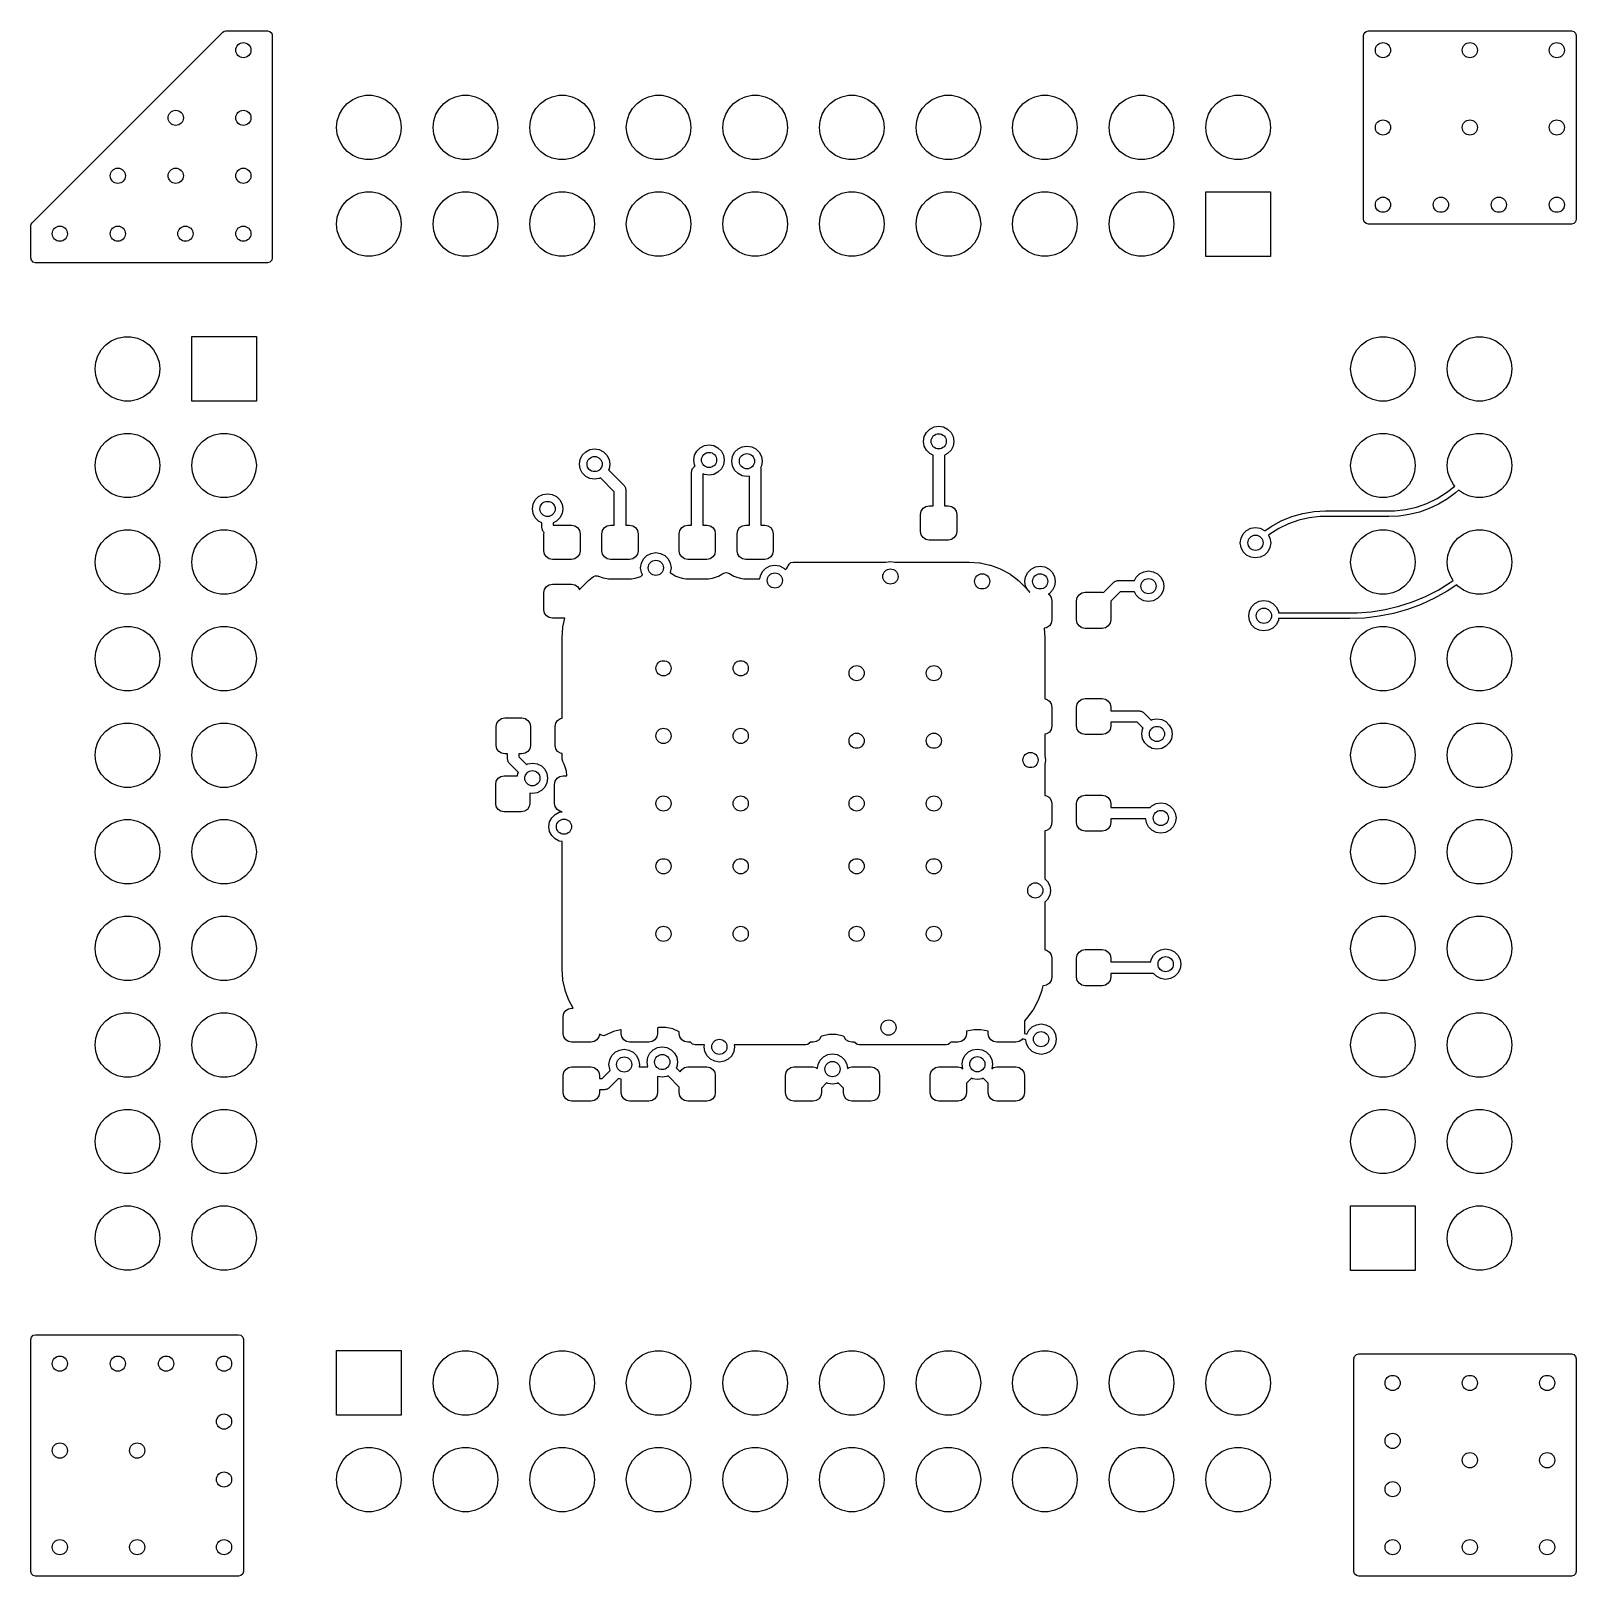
# Model space of a CAD drawing. Extents: x 6.5 to 8.1, y -3.85 to -2.25.
import ezdxf

# ---------------------------------------------------------------- set-up
doc = ezdxf.new("R2010")
doc.units = 0
doc.header["$MEASUREMENT"] = 0
doc.layers.add('BLACK', color=7, linetype='CONTINUOUS')

msp = doc.modelspace()

# ---------------------------------------------------------------- linework, layer by layer
at = {"layer": 'BLACK', "linetype": 'CONTINUOUS'}
for p, q in [((6.50145, -2.44858), (6.69858, -2.25145)), ((6.69858, -2.25145), (6.70016, -2.25039)), ((6.70016, -2.25039), (6.70203, -2.25002)), ((6.70203, -2.25002), (6.74512, -2.25002)), ((6.74512, -2.25002), (6.74756, -2.25067)), ((6.74756, -2.25067), (6.74935, -2.25246)), ((6.74935, -2.25246), (6.75, -2.2549)), ((6.75, -2.2549), (6.75, -2.48512)), ((7.88, -2.2549), (7.88065, -2.25246)), ((7.88, -2.44512), (7.88, -2.2549)), ((7.88065, -2.25246), (7.88244, -2.25067)), ((7.88244, -2.25067), (7.88488, -2.25002)), ((7.88488, -2.25002), (8.0951, -2.25002)), ((8.0951, -2.25002), (8.09754, -2.25067)), ((8.09754, -2.25067), (8.09933, -2.25246)), ((8.09933, -2.25246), (8.09998, -2.2549)), ((8.09998, -2.2549), (8.09998, -2.44512)), ((6.83327, -2.32102), (6.83966, -2.31817)), ((6.83966, -2.31817), (6.8465, -2.31672)), ((6.8465, -2.31672), (6.8535, -2.31672)), ((6.8535, -2.31672), (6.86034, -2.31817)), ((6.86034, -2.31817), (6.86673, -2.32102)), ((6.93327, -2.32102), (6.93966, -2.31817)), ((6.93966, -2.31817), (6.9465, -2.31672)), ((6.9465, -2.31672), (6.9535, -2.31672)), ((6.9535, -2.31672), (6.96034, -2.31817)), ((6.96034, -2.31817), (6.96673, -2.32102)), ((7.03327, -2.32102), (7.03966, -2.31817)), ((7.03966, -2.31817), (7.0465, -2.31672)), ((7.0465, -2.31672), (7.0535, -2.31672)), ((7.0535, -2.31672), (7.06034, -2.31817)), ((7.06034, -2.31817), (7.06673, -2.32102)), ((7.13327, -2.32102), (7.13966, -2.31817)), ((7.13966, -2.31817), (7.1465, -2.31672)), ((7.1465, -2.31672), (7.1535, -2.31672)), ((7.1535, -2.31672), (7.16034, -2.31817)), ((7.16034, -2.31817), (7.16673, -2.32102)), ((7.23327, -2.32102), (7.23966, -2.31817)), ((7.23966, -2.31817), (7.2465, -2.31672)), ((7.2465, -2.31672), (7.2535, -2.31672)), ((7.2535, -2.31672), (7.26034, -2.31817)), ((7.26034, -2.31817), (7.26673, -2.32102)), ((7.33327, -2.32102), (7.33966, -2.31817)), ((7.33966, -2.31817), (7.3465, -2.31672)), ((7.3465, -2.31672), (7.3535, -2.31672)), ((7.3535, -2.31672), (7.36034, -2.31817)), ((7.36034, -2.31817), (7.36673, -2.32102)), ((7.43327, -2.32102), (7.43966, -2.31817)), ((7.43966, -2.31817), (7.4465, -2.31672)), ((7.4465, -2.31672), (7.4535, -2.31672)), ((7.4535, -2.31672), (7.46034, -2.31817)), ((7.46034, -2.31817), (7.46673, -2.32102)), ((7.53327, -2.32102), (7.53966, -2.31817)), ((7.53966, -2.31817), (7.5465, -2.31672)), ((7.5465, -2.31672), (7.5535, -2.31672)), ((7.5535, -2.31672), (7.56034, -2.31817)), ((7.56034, -2.31817), (7.56673, -2.32102)), ((7.63327, -2.32102), (7.63966, -2.31817)), ((7.63966, -2.31817), (7.6465, -2.31672)), ((7.6465, -2.31672), (7.6535, -2.31672)), ((7.6535, -2.31672), (7.66034, -2.31817)), ((7.66034, -2.31817), (7.66673, -2.32102)), ((7.73327, -2.32102), (7.73966, -2.31817)), ((7.73966, -2.31817), (7.7465, -2.31672)), ((7.7465, -2.31672), (7.7535, -2.31672)), ((7.7535, -2.31672), (7.76034, -2.31817)), ((7.76034, -2.31817), (7.76673, -2.32102)), ((6.81943, -2.33639), (6.82293, -2.33033)), ((6.82293, -2.33033), (6.82761, -2.32513)), ((6.82761, -2.32513), (6.83327, -2.32102)), ((6.86673, -2.32102), (6.87239, -2.32513)), ((6.87239, -2.32513), (6.87707, -2.33033)), ((6.87707, -2.33033), (6.88057, -2.33639)), ((6.91943, -2.33639), (6.92293, -2.33033)), ((6.92293, -2.33033), (6.92761, -2.32513)), ((6.92761, -2.32513), (6.93327, -2.32102)), ((6.96673, -2.32102), (6.97239, -2.32513)), ((6.97239, -2.32513), (6.97707, -2.33033)), ((6.97707, -2.33033), (6.98057, -2.33639)), ((7.01943, -2.33639), (7.02293, -2.33033)), ((7.02293, -2.33033), (7.02761, -2.32513)), ((7.02761, -2.32513), (7.03327, -2.32102)), ((7.06673, -2.32102), (7.07239, -2.32513)), ((7.07239, -2.32513), (7.07707, -2.33033)), ((7.07707, -2.33033), (7.08057, -2.33639)), ((7.11943, -2.33639), (7.12293, -2.33033)), ((7.12293, -2.33033), (7.12761, -2.32513)), ((7.12761, -2.32513), (7.13327, -2.32102)), ((7.16673, -2.32102), (7.17239, -2.32513)), ((7.17239, -2.32513), (7.17707, -2.33033)), ((7.17707, -2.33033), (7.18057, -2.33639)), ((7.21943, -2.33639), (7.22293, -2.33033)), ((7.22293, -2.33033), (7.22761, -2.32513)), ((7.22761, -2.32513), (7.23327, -2.32102)), ((7.26673, -2.32102), (7.27239, -2.32513)), ((7.27239, -2.32513), (7.27707, -2.33033)), ((7.27707, -2.33033), (7.28057, -2.33639)), ((7.31943, -2.33639), (7.32293, -2.33033)), ((7.32293, -2.33033), (7.32761, -2.32513)), ((7.32761, -2.32513), (7.33327, -2.32102)), ((7.36673, -2.32102), (7.37239, -2.32513)), ((7.37239, -2.32513), (7.37707, -2.33033)), ((7.37707, -2.33033), (7.38057, -2.33639)), ((7.41943, -2.33639), (7.42293, -2.33033)), ((7.42293, -2.33033), (7.42761, -2.32513)), ((7.42761, -2.32513), (7.43327, -2.32102)), ((7.46673, -2.32102), (7.47239, -2.32513)), ((7.47239, -2.32513), (7.47707, -2.33033)), ((7.47707, -2.33033), (7.48057, -2.33639)), ((7.51943, -2.33639), (7.52293, -2.33033)), ((7.52293, -2.33033), (7.52761, -2.32513)), ((7.52761, -2.32513), (7.53327, -2.32102)), ((7.56673, -2.32102), (7.57239, -2.32513)), ((7.57239, -2.32513), (7.57707, -2.33033)), ((7.57707, -2.33033), (7.58057, -2.33639)), ((7.61943, -2.33639), (7.62293, -2.33033)), ((7.62293, -2.33033), (7.62761, -2.32513)), ((7.62761, -2.32513), (7.63327, -2.32102)), ((7.66673, -2.32102), (7.67239, -2.32513)), ((7.67239, -2.32513), (7.67707, -2.33033)), ((7.67707, -2.33033), (7.68057, -2.33639)), ((7.71943, -2.33639), (7.72293, -2.33033)), ((7.72293, -2.33033), (7.72761, -2.32513)), ((7.72761, -2.32513), (7.73327, -2.32102)), ((7.76673, -2.32102), (7.77239, -2.32513)), ((7.77239, -2.32513), (7.77707, -2.33033)), ((7.77707, -2.33033), (7.78057, -2.33639)), ((6.81654, -2.35), (6.81727, -2.34304)), ((6.81727, -2.35696), (6.81654, -2.35)), ((6.81727, -2.34304), (6.81943, -2.33639)), ((6.88057, -2.33639), (6.88273, -2.34304)), ((6.88273, -2.34304), (6.88346, -2.35)), ((6.88346, -2.35), (6.88273, -2.35696)), ((6.91654, -2.35), (6.91727, -2.34304)), ((6.91727, -2.35696), (6.91654, -2.35)), ((6.91727, -2.34304), (6.91943, -2.33639)), ((6.98057, -2.33639), (6.98273, -2.34304)), ((6.98273, -2.34304), (6.98346, -2.35)), ((6.98346, -2.35), (6.98273, -2.35696)), ((7.01654, -2.35), (7.01727, -2.34304)), ((7.01727, -2.35696), (7.01654, -2.35)), ((7.01727, -2.34304), (7.01943, -2.33639)), ((7.08057, -2.33639), (7.08273, -2.34304)), ((7.08273, -2.34304), (7.08346, -2.35)), ((7.08346, -2.35), (7.08273, -2.35696)), ((7.11654, -2.35), (7.11727, -2.34304)), ((7.11727, -2.35696), (7.11654, -2.35)), ((7.11727, -2.34304), (7.11943, -2.33639)), ((7.18057, -2.33639), (7.18273, -2.34304)), ((7.18273, -2.34304), (7.18346, -2.35)), ((7.18346, -2.35), (7.18273, -2.35696)), ((7.21654, -2.35), (7.21727, -2.34304)), ((7.21727, -2.35696), (7.21654, -2.35)), ((7.21727, -2.34304), (7.21943, -2.33639)), ((7.28057, -2.33639), (7.28273, -2.34304)), ((7.28273, -2.34304), (7.28346, -2.35)), ((7.28346, -2.35), (7.28273, -2.35696)), ((7.31654, -2.35), (7.31727, -2.34304)), ((7.31727, -2.35696), (7.31654, -2.35)), ((7.31727, -2.34304), (7.31943, -2.33639)), ((7.38057, -2.33639), (7.38273, -2.34304)), ((7.38273, -2.34304), (7.38346, -2.35)), ((7.38346, -2.35), (7.38273, -2.35696)), ((7.41654, -2.35), (7.41727, -2.34304)), ((7.41727, -2.35696), (7.41654, -2.35)), ((7.41727, -2.34304), (7.41943, -2.33639)), ((7.48057, -2.33639), (7.48273, -2.34304)), ((7.48273, -2.34304), (7.48346, -2.35)), ((7.48346, -2.35), (7.48273, -2.35696)), ((7.51654, -2.35), (7.51727, -2.34304)), ((7.51727, -2.35696), (7.51654, -2.35)), ((7.51727, -2.34304), (7.51943, -2.33639)), ((7.58057, -2.33639), (7.58273, -2.34304)), ((7.58273, -2.34304), (7.58346, -2.35)), ((7.58346, -2.35), (7.58273, -2.35696)), ((7.61654, -2.35), (7.61727, -2.34304)), ((7.61727, -2.35696), (7.61654, -2.35)), ((7.61727, -2.34304), (7.61943, -2.33639)), ((7.68057, -2.33639), (7.68273, -2.34304)), ((7.68273, -2.34304), (7.68346, -2.35)), ((7.68346, -2.35), (7.68273, -2.35696)), ((7.71654, -2.35), (7.71727, -2.34304)), ((7.71727, -2.35696), (7.71654, -2.35)), ((7.71727, -2.34304), (7.71943, -2.33639)), ((7.78057, -2.33639), (7.78273, -2.34304)), ((7.78273, -2.34304), (7.78346, -2.35)), ((7.78346, -2.35), (7.78273, -2.35696)), ((6.81943, -2.36361), (6.81727, -2.35696)), ((6.82293, -2.36967), (6.81943, -2.36361)), ((6.88057, -2.36361), (6.87707, -2.36967)), ((6.88273, -2.35696), (6.88057, -2.36361)), ((6.91943, -2.36361), (6.91727, -2.35696)), ((6.92293, -2.36967), (6.91943, -2.36361)), ((6.98057, -2.36361), (6.97707, -2.36967)), ((6.98273, -2.35696), (6.98057, -2.36361)), ((7.01943, -2.36361), (7.01727, -2.35696)), ((7.02293, -2.36967), (7.01943, -2.36361)), ((7.08057, -2.36361), (7.07707, -2.36967)), ((7.08273, -2.35696), (7.08057, -2.36361)), ((7.11943, -2.36361), (7.11727, -2.35696)), ((7.12293, -2.36967), (7.11943, -2.36361)), ((7.18057, -2.36361), (7.17707, -2.36967)), ((7.18273, -2.35696), (7.18057, -2.36361)), ((7.21943, -2.36361), (7.21727, -2.35696)), ((7.22293, -2.36967), (7.21943, -2.36361)), ((7.28057, -2.36361), (7.27707, -2.36967)), ((7.28273, -2.35696), (7.28057, -2.36361)), ((7.31943, -2.36361), (7.31727, -2.35696)), ((7.32293, -2.36967), (7.31943, -2.36361)), ((7.38057, -2.36361), (7.37707, -2.36967)), ((7.38273, -2.35696), (7.38057, -2.36361)), ((7.41943, -2.36361), (7.41727, -2.35696)), ((7.42293, -2.36967), (7.41943, -2.36361)), ((7.48057, -2.36361), (7.47707, -2.36967)), ((7.48273, -2.35696), (7.48057, -2.36361)), ((7.51943, -2.36361), (7.51727, -2.35696)), ((7.52293, -2.36967), (7.51943, -2.36361)), ((7.58057, -2.36361), (7.57707, -2.36967)), ((7.58273, -2.35696), (7.58057, -2.36361)), ((7.61943, -2.36361), (7.61727, -2.35696)), ((7.62293, -2.36967), (7.61943, -2.36361)), ((7.68057, -2.36361), (7.67707, -2.36967)), ((7.68273, -2.35696), (7.68057, -2.36361)), ((7.71943, -2.36361), (7.71727, -2.35696)), ((7.72293, -2.36967), (7.71943, -2.36361)), ((7.78057, -2.36361), (7.77707, -2.36967)), ((7.78273, -2.35696), (7.78057, -2.36361)), ((6.82761, -2.37487), (6.82293, -2.36967)), ((6.83327, -2.37898), (6.82761, -2.37487)), ((6.83966, -2.38183), (6.83327, -2.37898)), ((6.8465, -2.38328), (6.83966, -2.38183)), ((6.8535, -2.38328), (6.8465, -2.38328)), ((6.86034, -2.38183), (6.8535, -2.38328)), ((6.86673, -2.37898), (6.86034, -2.38183)), ((6.87239, -2.37487), (6.86673, -2.37898)), ((6.87707, -2.36967), (6.87239, -2.37487)), ((6.92761, -2.37487), (6.92293, -2.36967)), ((6.93327, -2.37898), (6.92761, -2.37487)), ((6.93966, -2.38183), (6.93327, -2.37898)), ((6.9465, -2.38328), (6.93966, -2.38183)), ((6.9535, -2.38328), (6.9465, -2.38328)), ((6.96034, -2.38183), (6.9535, -2.38328)), ((6.96673, -2.37898), (6.96034, -2.38183)), ((6.97239, -2.37487), (6.96673, -2.37898)), ((6.97707, -2.36967), (6.97239, -2.37487)), ((7.02761, -2.37487), (7.02293, -2.36967)), ((7.03327, -2.37898), (7.02761, -2.37487)), ((7.03966, -2.38183), (7.03327, -2.37898)), ((7.0465, -2.38328), (7.03966, -2.38183)), ((7.0535, -2.38328), (7.0465, -2.38328)), ((7.06034, -2.38183), (7.0535, -2.38328)), ((7.06673, -2.37898), (7.06034, -2.38183)), ((7.07239, -2.37487), (7.06673, -2.37898)), ((7.07707, -2.36967), (7.07239, -2.37487)), ((7.12761, -2.37487), (7.12293, -2.36967)), ((7.13327, -2.37898), (7.12761, -2.37487)), ((7.13966, -2.38183), (7.13327, -2.37898)), ((7.1465, -2.38328), (7.13966, -2.38183)), ((7.1535, -2.38328), (7.1465, -2.38328)), ((7.16034, -2.38183), (7.1535, -2.38328)), ((7.16673, -2.37898), (7.16034, -2.38183)), ((7.17239, -2.37487), (7.16673, -2.37898)), ((7.17707, -2.36967), (7.17239, -2.37487)), ((7.22761, -2.37487), (7.22293, -2.36967)), ((7.23327, -2.37898), (7.22761, -2.37487)), ((7.23966, -2.38183), (7.23327, -2.37898)), ((7.2465, -2.38328), (7.23966, -2.38183)), ((7.2535, -2.38328), (7.2465, -2.38328)), ((7.26034, -2.38183), (7.2535, -2.38328)), ((7.26673, -2.37898), (7.26034, -2.38183)), ((7.27239, -2.37487), (7.26673, -2.37898)), ((7.27707, -2.36967), (7.27239, -2.37487)), ((7.32761, -2.37487), (7.32293, -2.36967)), ((7.33327, -2.37898), (7.32761, -2.37487)), ((7.33966, -2.38183), (7.33327, -2.37898)), ((7.3465, -2.38328), (7.33966, -2.38183)), ((7.3535, -2.38328), (7.3465, -2.38328)), ((7.36034, -2.38183), (7.3535, -2.38328)), ((7.36673, -2.37898), (7.36034, -2.38183)), ((7.37239, -2.37487), (7.36673, -2.37898)), ((7.37707, -2.36967), (7.37239, -2.37487)), ((7.42761, -2.37487), (7.42293, -2.36967)), ((7.43327, -2.37898), (7.42761, -2.37487)), ((7.43966, -2.38183), (7.43327, -2.37898)), ((7.4465, -2.38328), (7.43966, -2.38183)), ((7.4535, -2.38328), (7.4465, -2.38328)), ((7.46034, -2.38183), (7.4535, -2.38328)), ((7.46673, -2.37898), (7.46034, -2.38183)), ((7.47239, -2.37487), (7.46673, -2.37898)), ((7.47707, -2.36967), (7.47239, -2.37487)), ((7.52761, -2.37487), (7.52293, -2.36967)), ((7.53327, -2.37898), (7.52761, -2.37487)), ((7.53966, -2.38183), (7.53327, -2.37898)), ((7.5465, -2.38328), (7.53966, -2.38183)), ((7.5535, -2.38328), (7.5465, -2.38328)), ((7.56034, -2.38183), (7.5535, -2.38328)), ((7.56673, -2.37898), (7.56034, -2.38183)), ((7.57239, -2.37487), (7.56673, -2.37898)), ((7.57707, -2.36967), (7.57239, -2.37487)), ((7.62761, -2.37487), (7.62293, -2.36967)), ((7.63327, -2.37898), (7.62761, -2.37487)), ((7.63966, -2.38183), (7.63327, -2.37898)), ((7.6465, -2.38328), (7.63966, -2.38183)), ((7.6535, -2.38328), (7.6465, -2.38328)), ((7.66034, -2.38183), (7.6535, -2.38328)), ((7.66673, -2.37898), (7.66034, -2.38183)), ((7.67239, -2.37487), (7.66673, -2.37898)), ((7.67707, -2.36967), (7.67239, -2.37487)), ((7.72761, -2.37487), (7.72293, -2.36967)), ((7.73327, -2.37898), (7.72761, -2.37487)), ((7.73966, -2.38183), (7.73327, -2.37898)), ((7.7465, -2.38328), (7.73966, -2.38183)), ((7.7535, -2.38328), (7.7465, -2.38328)), ((7.76034, -2.38183), (7.7535, -2.38328)), ((7.76673, -2.37898), (7.76034, -2.38183)), ((7.77239, -2.37487), (7.76673, -2.37898)), ((7.77707, -2.36967), (7.77239, -2.37487)), ((6.81943, -2.43639), (6.82293, -2.43033)), ((6.82293, -2.43033), (6.82761, -2.42513)), ((6.82761, -2.42513), (6.83327, -2.42102)), ((6.83327, -2.42102), (6.83966, -2.41817)), ((6.83966, -2.41817), (6.8465, -2.41672)), ((6.8465, -2.41672), (6.8535, -2.41672)), ((6.8535, -2.41672), (6.86034, -2.41817)), ((6.86034, -2.41817), (6.86673, -2.42102)), ((6.86673, -2.42102), (6.87239, -2.42513)), ((6.87239, -2.42513), (6.87707, -2.43033)), ((6.87707, -2.43033), (6.88057, -2.43639)), ((6.91943, -2.43639), (6.92293, -2.43033)), ((6.92293, -2.43033), (6.92761, -2.42513)), ((6.92761, -2.42513), (6.93327, -2.42102)), ((6.93327, -2.42102), (6.93966, -2.41817)), ((6.93966, -2.41817), (6.9465, -2.41672)), ((6.9465, -2.41672), (6.9535, -2.41672)), ((6.9535, -2.41672), (6.96034, -2.41817)), ((6.96034, -2.41817), (6.96673, -2.42102)), ((6.96673, -2.42102), (6.97239, -2.42513)), ((6.97239, -2.42513), (6.97707, -2.43033)), ((6.97707, -2.43033), (6.98057, -2.43639)), ((7.01943, -2.43639), (7.02293, -2.43033)), ((7.02293, -2.43033), (7.02761, -2.42513)), ((7.02761, -2.42513), (7.03327, -2.42102)), ((7.03327, -2.42102), (7.03966, -2.41817)), ((7.03966, -2.41817), (7.0465, -2.41672)), ((7.0465, -2.41672), (7.0535, -2.41672)), ((7.0535, -2.41672), (7.06034, -2.41817)), ((7.06034, -2.41817), (7.06673, -2.42102)), ((7.06673, -2.42102), (7.07239, -2.42513)), ((7.07239, -2.42513), (7.07707, -2.43033)), ((7.07707, -2.43033), (7.08057, -2.43639)), ((7.11943, -2.43639), (7.12293, -2.43033)), ((7.12293, -2.43033), (7.12761, -2.42513)), ((7.12761, -2.42513), (7.13327, -2.42102)), ((7.13327, -2.42102), (7.13966, -2.41817)), ((7.13966, -2.41817), (7.1465, -2.41672)), ((7.1465, -2.41672), (7.1535, -2.41672)), ((7.1535, -2.41672), (7.16034, -2.41817)), ((7.16034, -2.41817), (7.16673, -2.42102)), ((7.16673, -2.42102), (7.17239, -2.42513)), ((7.17239, -2.42513), (7.17707, -2.43033)), ((7.17707, -2.43033), (7.18057, -2.43639)), ((7.21943, -2.43639), (7.22293, -2.43033)), ((7.22293, -2.43033), (7.22761, -2.42513)), ((7.22761, -2.42513), (7.23327, -2.42102)), ((7.23327, -2.42102), (7.23966, -2.41817)), ((7.23966, -2.41817), (7.2465, -2.41672)), ((7.2465, -2.41672), (7.2535, -2.41672)), ((7.2535, -2.41672), (7.26034, -2.41817)), ((7.26034, -2.41817), (7.26673, -2.42102)), ((7.26673, -2.42102), (7.27239, -2.42513)), ((7.27239, -2.42513), (7.27707, -2.43033)), ((7.27707, -2.43033), (7.28057, -2.43639)), ((7.31943, -2.43639), (7.32293, -2.43033)), ((7.32293, -2.43033), (7.32761, -2.42513)), ((7.32761, -2.42513), (7.33327, -2.42102)), ((7.33327, -2.42102), (7.33966, -2.41817)), ((7.33966, -2.41817), (7.3465, -2.41672)), ((7.3465, -2.41672), (7.3535, -2.41672)), ((7.3535, -2.41672), (7.36034, -2.41817)), ((7.36034, -2.41817), (7.36673, -2.42102)), ((7.36673, -2.42102), (7.37239, -2.42513)), ((7.37239, -2.42513), (7.37707, -2.43033)), ((7.37707, -2.43033), (7.38057, -2.43639)), ((7.41943, -2.43639), (7.42293, -2.43033)), ((7.42293, -2.43033), (7.42761, -2.42513)), ((7.42761, -2.42513), (7.43327, -2.42102)), ((7.43327, -2.42102), (7.43966, -2.41817)), ((7.43966, -2.41817), (7.4465, -2.41672)), ((7.4465, -2.41672), (7.4535, -2.41672)), ((7.4535, -2.41672), (7.46034, -2.41817)), ((7.46034, -2.41817), (7.46673, -2.42102)), ((7.46673, -2.42102), (7.47239, -2.42513)), ((7.47239, -2.42513), (7.47707, -2.43033)), ((7.47707, -2.43033), (7.48057, -2.43639)), ((7.51943, -2.43639), (7.52293, -2.43033)), ((7.52293, -2.43033), (7.52761, -2.42513)), ((7.52761, -2.42513), (7.53327, -2.42102)), ((7.53327, -2.42102), (7.53966, -2.41817)), ((7.53966, -2.41817), (7.5465, -2.41672)), ((7.5465, -2.41672), (7.5535, -2.41672)), ((7.5535, -2.41672), (7.56034, -2.41817)), ((7.56034, -2.41817), (7.56673, -2.42102)), ((7.56673, -2.42102), (7.57239, -2.42513)), ((7.57239, -2.42513), (7.57707, -2.43033)), ((7.57707, -2.43033), (7.58057, -2.43639)), ((7.61943, -2.43639), (7.62293, -2.43033)), ((7.62293, -2.43033), (7.62761, -2.42513)), ((7.62761, -2.42513), (7.63327, -2.42102)), ((7.63327, -2.42102), (7.63966, -2.41817)), ((7.63966, -2.41817), (7.6465, -2.41672)), ((7.6465, -2.41672), (7.6535, -2.41672)), ((7.6535, -2.41672), (7.66034, -2.41817)), ((7.66034, -2.41817), (7.66673, -2.42102)), ((7.66673, -2.42102), (7.67239, -2.42513)), ((7.67239, -2.42513), (7.67707, -2.43033)), ((7.67707, -2.43033), (7.68057, -2.43639)), ((7.71654, -2.48346), (7.71654, -2.41654)), ((7.71654, -2.41654), (7.78346, -2.41654)), ((7.78346, -2.41654), (7.78346, -2.48346)), ((6.81654, -2.45), (6.81727, -2.44304)), ((6.81727, -2.44304), (6.81943, -2.43639)), ((6.88057, -2.43639), (6.88273, -2.44304)), ((6.88273, -2.44304), (6.88346, -2.45)), ((6.91654, -2.45), (6.91727, -2.44304)), ((6.91727, -2.44304), (6.91943, -2.43639)), ((6.98057, -2.43639), (6.98273, -2.44304)), ((6.98273, -2.44304), (6.98346, -2.45)), ((7.01654, -2.45), (7.01727, -2.44304)), ((7.01727, -2.44304), (7.01943, -2.43639)), ((7.08057, -2.43639), (7.08273, -2.44304)), ((7.08273, -2.44304), (7.08346, -2.45)), ((7.11654, -2.45), (7.11727, -2.44304)), ((7.11727, -2.44304), (7.11943, -2.43639)), ((7.18057, -2.43639), (7.18273, -2.44304)), ((7.18273, -2.44304), (7.18346, -2.45)), ((7.21654, -2.45), (7.21727, -2.44304)), ((7.21727, -2.44304), (7.21943, -2.43639)), ((7.28057, -2.43639), (7.28273, -2.44304)), ((7.28273, -2.44304), (7.28346, -2.45)), ((7.31654, -2.45), (7.31727, -2.44304)), ((7.31727, -2.44304), (7.31943, -2.43639)), ((7.38057, -2.43639), (7.38273, -2.44304)), ((7.38273, -2.44304), (7.38346, -2.45)), ((7.41654, -2.45), (7.41727, -2.44304)), ((7.41727, -2.44304), (7.41943, -2.43639)), ((7.48057, -2.43639), (7.48273, -2.44304)), ((7.48273, -2.44304), (7.48346, -2.45)), ((7.51654, -2.45), (7.51727, -2.44304)), ((7.51727, -2.44304), (7.51943, -2.43639)), ((7.58057, -2.43639), (7.58273, -2.44304)), ((7.58273, -2.44304), (7.58346, -2.45)), ((7.61654, -2.45), (7.61727, -2.44304)), ((7.61727, -2.44304), (7.61943, -2.43639)), ((7.68057, -2.43639), (7.68273, -2.44304)), ((7.68273, -2.44304), (7.68346, -2.45)), ((7.88065, -2.44756), (7.88, -2.44512)), ((7.88244, -2.44935), (7.88065, -2.44756)), ((8.09933, -2.44756), (8.09754, -2.44935)), ((8.09998, -2.44512), (8.09933, -2.44756)), ((6.50002, -2.45203), (6.50039, -2.45016)), ((6.50002, -2.48512), (6.50002, -2.45203)), ((6.50039, -2.45016), (6.50145, -2.44858)), ((6.81727, -2.45696), (6.81654, -2.45)), ((6.81943, -2.46361), (6.81727, -2.45696)), ((6.82293, -2.46967), (6.81943, -2.46361)), ((6.88057, -2.46361), (6.87707, -2.46967)), ((6.88273, -2.45696), (6.88057, -2.46361)), ((6.88346, -2.45), (6.88273, -2.45696)), ((6.91727, -2.45696), (6.91654, -2.45)), ((6.91943, -2.46361), (6.91727, -2.45696)), ((6.92293, -2.46967), (6.91943, -2.46361)), ((6.98057, -2.46361), (6.97707, -2.46967)), ((6.98273, -2.45696), (6.98057, -2.46361)), ((6.98346, -2.45), (6.98273, -2.45696)), ((7.01727, -2.45696), (7.01654, -2.45)), ((7.01943, -2.46361), (7.01727, -2.45696)), ((7.02293, -2.46967), (7.01943, -2.46361)), ((7.08057, -2.46361), (7.07707, -2.46967)), ((7.08273, -2.45696), (7.08057, -2.46361)), ((7.08346, -2.45), (7.08273, -2.45696)), ((7.11727, -2.45696), (7.11654, -2.45)), ((7.11943, -2.46361), (7.11727, -2.45696)), ((7.12293, -2.46967), (7.11943, -2.46361)), ((7.18057, -2.46361), (7.17707, -2.46967)), ((7.18273, -2.45696), (7.18057, -2.46361)), ((7.18346, -2.45), (7.18273, -2.45696)), ((7.21727, -2.45696), (7.21654, -2.45)), ((7.21943, -2.46361), (7.21727, -2.45696)), ((7.22293, -2.46967), (7.21943, -2.46361)), ((7.28057, -2.46361), (7.27707, -2.46967)), ((7.28273, -2.45696), (7.28057, -2.46361)), ((7.28346, -2.45), (7.28273, -2.45696)), ((7.31727, -2.45696), (7.31654, -2.45)), ((7.31943, -2.46361), (7.31727, -2.45696)), ((7.32293, -2.46967), (7.31943, -2.46361)), ((7.38057, -2.46361), (7.37707, -2.46967)), ((7.38273, -2.45696), (7.38057, -2.46361)), ((7.38346, -2.45), (7.38273, -2.45696)), ((7.41727, -2.45696), (7.41654, -2.45)), ((7.41943, -2.46361), (7.41727, -2.45696)), ((7.42293, -2.46967), (7.41943, -2.46361)), ((7.48057, -2.46361), (7.47707, -2.46967)), ((7.48273, -2.45696), (7.48057, -2.46361)), ((7.48346, -2.45), (7.48273, -2.45696)), ((7.51727, -2.45696), (7.51654, -2.45)), ((7.51943, -2.46361), (7.51727, -2.45696)), ((7.52293, -2.46967), (7.51943, -2.46361)), ((7.58057, -2.46361), (7.57707, -2.46967)), ((7.58273, -2.45696), (7.58057, -2.46361)), ((7.58346, -2.45), (7.58273, -2.45696)), ((7.61727, -2.45696), (7.61654, -2.45)), ((7.61943, -2.46361), (7.61727, -2.45696)), ((7.62293, -2.46967), (7.61943, -2.46361)), ((7.68057, -2.46361), (7.67707, -2.46967)), ((7.68273, -2.45696), (7.68057, -2.46361)), ((7.68346, -2.45), (7.68273, -2.45696)), ((7.88488, -2.45), (7.88244, -2.44935)), ((8.0951, -2.45), (7.88488, -2.45)), ((8.09754, -2.44935), (8.0951, -2.45)), ((6.82761, -2.47487), (6.82293, -2.46967)), ((6.83327, -2.47898), (6.82761, -2.47487)), ((6.83966, -2.48183), (6.83327, -2.47898)), ((6.86673, -2.47898), (6.86034, -2.48183)), ((6.87239, -2.47487), (6.86673, -2.47898)), ((6.87707, -2.46967), (6.87239, -2.47487)), ((6.92761, -2.47487), (6.92293, -2.46967)), ((6.93327, -2.47898), (6.92761, -2.47487)), ((6.93966, -2.48183), (6.93327, -2.47898)), ((6.96673, -2.47898), (6.96034, -2.48183)), ((6.97239, -2.47487), (6.96673, -2.47898)), ((6.97707, -2.46967), (6.97239, -2.47487)), ((7.02761, -2.47487), (7.02293, -2.46967)), ((7.03327, -2.47898), (7.02761, -2.47487)), ((7.03966, -2.48183), (7.03327, -2.47898)), ((7.06673, -2.47898), (7.06034, -2.48183)), ((7.07239, -2.47487), (7.06673, -2.47898)), ((7.07707, -2.46967), (7.07239, -2.47487)), ((7.12761, -2.47487), (7.12293, -2.46967)), ((7.13327, -2.47898), (7.12761, -2.47487)), ((7.13966, -2.48183), (7.13327, -2.47898)), ((7.16673, -2.47898), (7.16034, -2.48183)), ((7.17239, -2.47487), (7.16673, -2.47898)), ((7.17707, -2.46967), (7.17239, -2.47487)), ((7.22761, -2.47487), (7.22293, -2.46967)), ((7.23327, -2.47898), (7.22761, -2.47487)), ((7.23966, -2.48183), (7.23327, -2.47898)), ((7.26673, -2.47898), (7.26034, -2.48183)), ((7.27239, -2.47487), (7.26673, -2.47898)), ((7.27707, -2.46967), (7.27239, -2.47487)), ((7.32761, -2.47487), (7.32293, -2.46967)), ((7.33327, -2.47898), (7.32761, -2.47487)), ((7.33966, -2.48183), (7.33327, -2.47898)), ((7.36673, -2.47898), (7.36034, -2.48183)), ((7.37239, -2.47487), (7.36673, -2.47898)), ((7.37707, -2.46967), (7.37239, -2.47487)), ((7.42761, -2.47487), (7.42293, -2.46967)), ((7.43327, -2.47898), (7.42761, -2.47487)), ((7.43966, -2.48183), (7.43327, -2.47898)), ((7.46673, -2.47898), (7.46034, -2.48183)), ((7.47239, -2.47487), (7.46673, -2.47898)), ((7.47707, -2.46967), (7.47239, -2.47487)), ((7.52761, -2.47487), (7.52293, -2.46967)), ((7.53327, -2.47898), (7.52761, -2.47487)), ((7.53966, -2.48183), (7.53327, -2.47898)), ((7.56673, -2.47898), (7.56034, -2.48183)), ((7.57239, -2.47487), (7.56673, -2.47898)), ((7.57707, -2.46967), (7.57239, -2.47487)), ((7.62761, -2.47487), (7.62293, -2.46967)), ((7.63327, -2.47898), (7.62761, -2.47487)), ((7.63966, -2.48183), (7.63327, -2.47898)), ((7.66673, -2.47898), (7.66034, -2.48183)), ((7.67239, -2.47487), (7.66673, -2.47898)), ((7.67707, -2.46967), (7.67239, -2.47487)), ((6.50067, -2.48756), (6.50002, -2.48512)), ((6.50246, -2.48935), (6.50067, -2.48756)), ((6.5049, -2.49), (6.50246, -2.48935)), ((6.74512, -2.49), (6.5049, -2.49)), ((6.74756, -2.48935), (6.74512, -2.49)), ((6.74935, -2.48756), (6.74756, -2.48935)), ((6.75, -2.48512), (6.74935, -2.48756)), ((6.8465, -2.48328), (6.83966, -2.48183)), ((6.8535, -2.48328), (6.8465, -2.48328)), ((6.86034, -2.48183), (6.8535, -2.48328)), ((6.9465, -2.48328), (6.93966, -2.48183)), ((6.9535, -2.48328), (6.9465, -2.48328)), ((6.96034, -2.48183), (6.9535, -2.48328)), ((7.0465, -2.48328), (7.03966, -2.48183)), ((7.0535, -2.48328), (7.0465, -2.48328)), ((7.06034, -2.48183), (7.0535, -2.48328)), ((7.1465, -2.48328), (7.13966, -2.48183)), ((7.1535, -2.48328), (7.1465, -2.48328)), ((7.16034, -2.48183), (7.1535, -2.48328)), ((7.2465, -2.48328), (7.23966, -2.48183)), ((7.2535, -2.48328), (7.2465, -2.48328)), ((7.26034, -2.48183), (7.2535, -2.48328)), ((7.3465, -2.48328), (7.33966, -2.48183)), ((7.3535, -2.48328), (7.3465, -2.48328)), ((7.36034, -2.48183), (7.3535, -2.48328)), ((7.4465, -2.48328), (7.43966, -2.48183)), ((7.4535, -2.48328), (7.4465, -2.48328)), ((7.46034, -2.48183), (7.4535, -2.48328)), ((7.5465, -2.48328), (7.53966, -2.48183)), ((7.5535, -2.48328), (7.5465, -2.48328)), ((7.56034, -2.48183), (7.5535, -2.48328)), ((7.6465, -2.48328), (7.63966, -2.48183)), ((7.6535, -2.48328), (7.6465, -2.48328)), ((7.66034, -2.48183), (7.6535, -2.48328)), ((7.78346, -2.48346), (7.71654, -2.48346)), ((6.57293, -2.58033), (6.57761, -2.57513)), ((6.57761, -2.57513), (6.58327, -2.57102)), ((6.58327, -2.57102), (6.58966, -2.56817)), ((6.58966, -2.56817), (6.5965, -2.56672)), ((6.5965, -2.56672), (6.6035, -2.56672)), ((6.6035, -2.56672), (6.61034, -2.56817)), ((6.61034, -2.56817), (6.61673, -2.57102)), ((6.61673, -2.57102), (6.62239, -2.57513)), ((6.62239, -2.57513), (6.62707, -2.58033)), ((6.66654, -2.63346), (6.66654, -2.56654)), ((6.66654, -2.56654), (6.73346, -2.56654)), ((6.73346, -2.56654), (6.73346, -2.63346)), ((7.87293, -2.58033), (7.87761, -2.57513)), ((7.87761, -2.57513), (7.88327, -2.57102)), ((7.88327, -2.57102), (7.88966, -2.56817)), ((7.88966, -2.56817), (7.8965, -2.56672)), ((7.8965, -2.56672), (7.9035, -2.56672)), ((7.9035, -2.56672), (7.91034, -2.56817)), ((7.91034, -2.56817), (7.91673, -2.57102)), ((7.91673, -2.57102), (7.92239, -2.57513)), ((7.92239, -2.57513), (7.92707, -2.58033)), ((7.97293, -2.58033), (7.97761, -2.57513)), ((7.97761, -2.57513), (7.98327, -2.57102)), ((7.98327, -2.57102), (7.98966, -2.56817)), ((7.98966, -2.56817), (7.9965, -2.56672)), ((7.9965, -2.56672), (8.0035, -2.56672)), ((8.0035, -2.56672), (8.01034, -2.56817)), ((8.01034, -2.56817), (8.01673, -2.57102)), ((8.01673, -2.57102), (8.02239, -2.57513)), ((8.02239, -2.57513), (8.02707, -2.58033)), ((6.56727, -2.59304), (6.56943, -2.58639)), ((6.56943, -2.58639), (6.57293, -2.58033)), ((6.62707, -2.58033), (6.63057, -2.58639)), ((6.63057, -2.58639), (6.63273, -2.59304)), ((7.86727, -2.59304), (7.86943, -2.58639)), ((7.86943, -2.58639), (7.87293, -2.58033)), ((7.92707, -2.58033), (7.93057, -2.58639)), ((7.93057, -2.58639), (7.93273, -2.59304)), ((7.96727, -2.59304), (7.96943, -2.58639)), ((7.96943, -2.58639), (7.97293, -2.58033)), ((8.02707, -2.58033), (8.03057, -2.58639)), ((8.03057, -2.58639), (8.03273, -2.59304)), ((6.56654, -2.6), (6.56727, -2.59304)), ((6.56727, -2.60696), (6.56654, -2.6)), ((6.56943, -2.61361), (6.56727, -2.60696)), ((6.63273, -2.60696), (6.63057, -2.61361)), ((6.63273, -2.59304), (6.63346, -2.6)), ((6.63346, -2.6), (6.63273, -2.60696)), ((7.86654, -2.6), (7.86727, -2.59304)), ((7.86727, -2.60696), (7.86654, -2.6)), ((7.86943, -2.61361), (7.86727, -2.60696)), ((7.93273, -2.60696), (7.93057, -2.61361)), ((7.93273, -2.59304), (7.93346, -2.6)), ((7.93346, -2.6), (7.93273, -2.60696)), ((7.96654, -2.6), (7.96727, -2.59304)), ((7.96727, -2.60696), (7.96654, -2.6)), ((7.96943, -2.61361), (7.96727, -2.60696)), ((8.03273, -2.60696), (8.03057, -2.61361)), ((8.03273, -2.59304), (8.03346, -2.6)), ((8.03346, -2.6), (8.03273, -2.60696)), ((6.57293, -2.61967), (6.56943, -2.61361)), ((6.57761, -2.62487), (6.57293, -2.61967)), ((6.62707, -2.61967), (6.62239, -2.62487)), ((6.63057, -2.61361), (6.62707, -2.61967)), ((7.87293, -2.61967), (7.86943, -2.61361)), ((7.87761, -2.62487), (7.87293, -2.61967)), ((7.92707, -2.61967), (7.92239, -2.62487)), ((7.93057, -2.61361), (7.92707, -2.61967)), ((7.97293, -2.61967), (7.96943, -2.61361)), ((7.97761, -2.62487), (7.97293, -2.61967)), ((8.02707, -2.61967), (8.02239, -2.62487)), ((8.03057, -2.61361), (8.02707, -2.61967)), ((6.58327, -2.62898), (6.57761, -2.62487)), ((6.58966, -2.63183), (6.58327, -2.62898)), ((6.5965, -2.63328), (6.58966, -2.63183)), ((6.6035, -2.63328), (6.5965, -2.63328)), ((6.61034, -2.63183), (6.6035, -2.63328)), ((6.61673, -2.62898), (6.61034, -2.63183)), ((6.62239, -2.62487), (6.61673, -2.62898)), ((6.73346, -2.63346), (6.66654, -2.63346)), ((7.88327, -2.62898), (7.87761, -2.62487)), ((7.88966, -2.63183), (7.88327, -2.62898)), ((7.8965, -2.63328), (7.88966, -2.63183)), ((7.9035, -2.63328), (7.8965, -2.63328)), ((7.91034, -2.63183), (7.9035, -2.63328)), ((7.91673, -2.62898), (7.91034, -2.63183)), ((7.92239, -2.62487), (7.91673, -2.62898)), ((7.98327, -2.62898), (7.97761, -2.62487)), ((7.98966, -2.63183), (7.98327, -2.62898)), ((7.9965, -2.63328), (7.98966, -2.63183)), ((8.0035, -2.63328), (7.9965, -2.63328)), ((8.01034, -2.63183), (8.0035, -2.63328)), ((8.01673, -2.62898), (8.01034, -2.63183)), ((8.02239, -2.62487), (8.01673, -2.62898)), ((6.57761, -2.67513), (6.58327, -2.67102)), ((6.58327, -2.67102), (6.58966, -2.66817)), ((6.58966, -2.66817), (6.5965, -2.66672)), ((6.5965, -2.66672), (6.6035, -2.66672)), ((6.6035, -2.66672), (6.61034, -2.66817)), ((6.61034, -2.66817), (6.61673, -2.67102)), ((6.61673, -2.67102), (6.62239, -2.67513)), ((6.67761, -2.67513), (6.68327, -2.67102)), ((6.68327, -2.67102), (6.68966, -2.66817)), ((6.68966, -2.66817), (6.6965, -2.66672)), ((6.6965, -2.66672), (6.7035, -2.66672)), ((6.7035, -2.66672), (6.71034, -2.66817)), ((6.71034, -2.66817), (6.71673, -2.67102)), ((6.71673, -2.67102), (6.72239, -2.67513)), ((7.42425, -2.675), (7.42502, -2.67013)), ((7.42502, -2.67013), (7.42726, -2.66574)), ((7.42726, -2.66574), (7.43074, -2.66226)), ((7.43074, -2.66226), (7.43513, -2.66002)), ((7.43513, -2.66002), (7.44, -2.65925)), ((7.44, -2.65925), (7.44487, -2.66002)), ((7.44487, -2.66002), (7.44926, -2.66226)), ((7.44926, -2.66226), (7.45274, -2.66574)), ((7.45274, -2.66574), (7.45498, -2.67013)), ((7.45498, -2.67013), (7.45575, -2.675)), ((7.87761, -2.67513), (7.88327, -2.67102)), ((7.88327, -2.67102), (7.88966, -2.66817)), ((7.88966, -2.66817), (7.8965, -2.66672)), ((7.8965, -2.66672), (7.9035, -2.66672)), ((7.9035, -2.66672), (7.91034, -2.66817)), ((7.91034, -2.66817), (7.91673, -2.67102)), ((7.91673, -2.67102), (7.92239, -2.67513)), ((7.97761, -2.67513), (7.98327, -2.67102)), ((7.98327, -2.67102), (7.98966, -2.66817)), ((7.98966, -2.66817), (7.9965, -2.66672)), ((7.9965, -2.66672), (8.0035, -2.66672)), ((8.0035, -2.66672), (8.01034, -2.66817)), ((8.01034, -2.66817), (8.01673, -2.67102)), ((8.01673, -2.67102), (8.02239, -2.67513)), ((6.56727, -2.69304), (6.56943, -2.68639)), ((6.56943, -2.68639), (6.57293, -2.68033)), ((6.57293, -2.68033), (6.57761, -2.67513)), ((6.62239, -2.67513), (6.62707, -2.68033)), ((6.62707, -2.68033), (6.63057, -2.68639)), ((6.63057, -2.68639), (6.63273, -2.69304)), ((6.66727, -2.69304), (6.66943, -2.68639)), ((6.66943, -2.68639), (6.67293, -2.68033)), ((6.67293, -2.68033), (6.67761, -2.67513)), ((6.72239, -2.67513), (6.72707, -2.68033)), ((6.72707, -2.68033), (6.73057, -2.68639)), ((6.73057, -2.68639), (6.73273, -2.69304)), ((7.07097, -2.68926), (7.07445, -2.68578)), ((7.07445, -2.68578), (7.07884, -2.68354)), ((7.07884, -2.68354), (7.08371, -2.68277)), ((7.08371, -2.68277), (7.08858, -2.68354)), ((7.08858, -2.68354), (7.09297, -2.68578)), ((7.09297, -2.68578), (7.09645, -2.68926)), ((7.18722, -2.68943), (7.18946, -2.68504)), ((7.18946, -2.68504), (7.19294, -2.68156)), ((7.19294, -2.68156), (7.19733, -2.67932)), ((7.19733, -2.67932), (7.2022, -2.67855)), ((7.2022, -2.67855), (7.20707, -2.67932)), ((7.20707, -2.67932), (7.21146, -2.68156)), ((7.21146, -2.68156), (7.21494, -2.68504)), ((7.21494, -2.68504), (7.21718, -2.68943)), ((7.22648, -2.69073), (7.22872, -2.68634)), ((7.22872, -2.68634), (7.2322, -2.68285)), ((7.2322, -2.68285), (7.2366, -2.68062)), ((7.2366, -2.68062), (7.24146, -2.67985)), ((7.24146, -2.67985), (7.24633, -2.68062)), ((7.24633, -2.68062), (7.25072, -2.68285)), ((7.25072, -2.68285), (7.2542, -2.68634)), ((7.2542, -2.68634), (7.25644, -2.69073)), ((7.42502, -2.67987), (7.42425, -2.675)), ((7.42726, -2.68426), (7.42502, -2.67987)), ((7.43074, -2.68774), (7.42726, -2.68426)), ((7.43409, -2.68945), (7.43074, -2.68774)), ((7.44926, -2.68774), (7.44591, -2.68945)), ((7.45274, -2.68426), (7.44926, -2.68774)), ((7.45498, -2.67987), (7.45274, -2.68426)), ((7.45575, -2.675), (7.45498, -2.67987)), ((7.86727, -2.69304), (7.86943, -2.68639)), ((7.86943, -2.68639), (7.87293, -2.68033)), ((7.87293, -2.68033), (7.87761, -2.67513)), ((7.92239, -2.67513), (7.92707, -2.68033)), ((7.92707, -2.68033), (7.93057, -2.68639)), ((7.93057, -2.68639), (7.93273, -2.69304)), ((7.96727, -2.69304), (7.96943, -2.68639)), ((7.96943, -2.68639), (7.97293, -2.68033)), ((7.97293, -2.68033), (7.97761, -2.67513)), ((8.02239, -2.67513), (8.02707, -2.68033)), ((8.02707, -2.68033), (8.03057, -2.68639)), ((8.03057, -2.68639), (8.03273, -2.69304)), ((6.56654, -2.7), (6.56727, -2.69304)), ((6.56727, -2.70696), (6.56654, -2.7)), ((6.63273, -2.69304), (6.63346, -2.7)), ((6.63346, -2.7), (6.63273, -2.70696)), ((6.66654, -2.7), (6.66727, -2.69304)), ((6.66727, -2.70696), (6.66654, -2.7)), ((6.73273, -2.69304), (6.73346, -2.7)), ((6.73346, -2.7), (6.73273, -2.70696)), ((7.06796, -2.69852), (7.06873, -2.69365)), ((7.06873, -2.70339), (7.06796, -2.69852)), ((7.06873, -2.69365), (7.07097, -2.68926)), ((7.07097, -2.70778), (7.06873, -2.70339)), ((7.09645, -2.68926), (7.09869, -2.69365)), ((7.09869, -2.70339), (7.09809, -2.70455)), ((7.09869, -2.69365), (7.09946, -2.69852)), ((7.09946, -2.69852), (7.09869, -2.70339)), ((7.18468, -2.7043), (7.18489, -2.70355)), ((7.18489, -2.70355), (7.18544, -2.703)), ((7.18544, -2.703), (7.18582, -2.70232)), ((7.18582, -2.70232), (7.18782, -2.70033)), ((7.18645, -2.6943), (7.18722, -2.68943)), ((7.18722, -2.69917), (7.18645, -2.6943)), ((7.18782, -2.70033), (7.18722, -2.69917)), ((7.21494, -2.70356), (7.21146, -2.70704)), ((7.21718, -2.69917), (7.21494, -2.70356)), ((7.21718, -2.68943), (7.21795, -2.6943)), ((7.21795, -2.6943), (7.21718, -2.69917)), ((7.22571, -2.69559), (7.22648, -2.69073)), ((7.22648, -2.70046), (7.22571, -2.69559)), ((7.22872, -2.70485), (7.22648, -2.70046)), ((7.25644, -2.70046), (7.25551, -2.70228)), ((7.25551, -2.70228), (7.2557, -2.7026)), ((7.2557, -2.7026), (7.2557, -2.70338)), ((7.2557, -2.70338), (7.25591, -2.70413)), ((7.25644, -2.69073), (7.25721, -2.69559)), ((7.25721, -2.69559), (7.25644, -2.70046)), ((7.43409, -2.74177), (7.43409, -2.68945)), ((7.44591, -2.68945), (7.44591, -2.74177)), ((7.86654, -2.7), (7.86727, -2.69304)), ((7.86727, -2.70696), (7.86654, -2.7)), ((7.93273, -2.69304), (7.93346, -2.7)), ((7.93346, -2.7), (7.93273, -2.70696)), ((7.96654, -2.7), (7.96727, -2.69304)), ((7.96727, -2.70696), (7.96654, -2.7)), ((8.03273, -2.69304), (8.03346, -2.7)), ((8.03346, -2.7), (8.03273, -2.70696)), ((6.56943, -2.71361), (6.56727, -2.70696)), ((6.57293, -2.71967), (6.56943, -2.71361)), ((6.57761, -2.72487), (6.57293, -2.71967)), ((6.62707, -2.71967), (6.62239, -2.72487)), ((6.63057, -2.71361), (6.62707, -2.71967)), ((6.63273, -2.70696), (6.63057, -2.71361)), ((6.66943, -2.71361), (6.66727, -2.70696)), ((6.67293, -2.71967), (6.66943, -2.71361)), ((6.67761, -2.72487), (6.67293, -2.71967)), ((6.72707, -2.71967), (6.72239, -2.72487)), ((6.73057, -2.71361), (6.72707, -2.71967)), ((6.73273, -2.70696), (6.73057, -2.71361)), ((7.07445, -2.71126), (7.07097, -2.70778)), ((7.07884, -2.7135), (7.07445, -2.71126)), ((7.08371, -2.71427), (7.07884, -2.7135)), ((7.08858, -2.7135), (7.08371, -2.71427)), ((7.08974, -2.7129), (7.08858, -2.7135)), ((7.10409, -2.72726), (7.08974, -2.7129)), ((7.09809, -2.70455), (7.11418, -2.72063)), ((7.18409, -2.7065), (7.1843, -2.70575)), ((7.18409, -2.76177), (7.18409, -2.7065)), ((7.1843, -2.70497), (7.18468, -2.7043)), ((7.1843, -2.70575), (7.1843, -2.70497)), ((7.19617, -2.70868), (7.19591, -2.70895)), ((7.19591, -2.70895), (7.19591, -2.76177)), ((7.19733, -2.70928), (7.19617, -2.70868)), ((7.2022, -2.71005), (7.19733, -2.70928)), ((7.20707, -2.70928), (7.2022, -2.71005)), ((7.21146, -2.70704), (7.20707, -2.70928)), ((7.2322, -2.70833), (7.22872, -2.70485)), ((7.2366, -2.71057), (7.2322, -2.70833)), ((7.24146, -2.71134), (7.2366, -2.71057)), ((7.24409, -2.71093), (7.24146, -2.71134)), ((7.24409, -2.76177), (7.24409, -2.71093)), ((7.25591, -2.70413), (7.25591, -2.76177)), ((7.86943, -2.71361), (7.86727, -2.70696)), ((7.87293, -2.71967), (7.86943, -2.71361)), ((7.87761, -2.72487), (7.87293, -2.71967)), ((7.92707, -2.71967), (7.92239, -2.72487)), ((7.93057, -2.71361), (7.92707, -2.71967)), ((7.93273, -2.70696), (7.93057, -2.71361)), ((7.96943, -2.71361), (7.96727, -2.70696)), ((7.97293, -2.71967), (7.96943, -2.71361)), ((7.97441, -2.72131), (7.97293, -2.71967)), ((8.02707, -2.71967), (8.02239, -2.72487)), ((8.03057, -2.71361), (8.02707, -2.71967)), ((8.03273, -2.70696), (8.03057, -2.71361)), ((6.58327, -2.72898), (6.57761, -2.72487)), ((6.58966, -2.73183), (6.58327, -2.72898)), ((6.5965, -2.73328), (6.58966, -2.73183)), ((6.6035, -2.73328), (6.5965, -2.73328)), ((6.61034, -2.73183), (6.6035, -2.73328)), ((6.61673, -2.72898), (6.61034, -2.73183)), ((6.62239, -2.72487), (6.61673, -2.72898)), ((6.68327, -2.72898), (6.67761, -2.72487)), ((6.68966, -2.73183), (6.68327, -2.72898)), ((6.6965, -2.73328), (6.68966, -2.73183)), ((6.7035, -2.73328), (6.6965, -2.73328)), ((6.71034, -2.73183), (6.7035, -2.73328)), ((6.71673, -2.72898), (6.71034, -2.73183)), ((6.72239, -2.72487), (6.71673, -2.72898)), ((7.02002, -2.74013), (7.02226, -2.73574)), ((7.02226, -2.73574), (7.02574, -2.73226)), ((7.02574, -2.73226), (7.03013, -2.73002)), ((7.03013, -2.73002), (7.035, -2.72925)), ((7.035, -2.72925), (7.03987, -2.73002)), ((7.03987, -2.73002), (7.04426, -2.73226)), ((7.04426, -2.73226), (7.04774, -2.73574)), ((7.04774, -2.73574), (7.04998, -2.74013)), ((7.10409, -2.76177), (7.10409, -2.72726)), ((7.11418, -2.72063), (7.11456, -2.72131)), ((7.11456, -2.72131), (7.11511, -2.72186)), ((7.11511, -2.72186), (7.11532, -2.72261)), ((7.11532, -2.72261), (7.1157, -2.72328)), ((7.1157, -2.72328), (7.1157, -2.72406)), ((7.1157, -2.72406), (7.11591, -2.72481)), ((7.11591, -2.72481), (7.11591, -2.76177)), ((7.88327, -2.72898), (7.87761, -2.72487)), ((7.88966, -2.73183), (7.88327, -2.72898)), ((7.8965, -2.73328), (7.88966, -2.73183)), ((7.9035, -2.73328), (7.8965, -2.73328)), ((7.91034, -2.73183), (7.9035, -2.73328)), ((7.91673, -2.72898), (7.91034, -2.73183)), ((7.92239, -2.72487), (7.91673, -2.72898)), ((7.94558, -2.73934), (7.95603, -2.7343)), ((7.95603, -2.7343), (7.96586, -2.72813)), ((7.96666, -2.73455), (7.95747, -2.74006)), ((7.96586, -2.72813), (7.97441, -2.72131)), ((7.97526, -2.72817), (7.96666, -2.73455)), ((7.97833, -2.72539), (7.97526, -2.72817)), ((7.98327, -2.72898), (7.97833, -2.72539)), ((7.98966, -2.73183), (7.98327, -2.72898)), ((7.9965, -2.73328), (7.98966, -2.73183)), ((8.0035, -2.73328), (7.9965, -2.73328)), ((8.01034, -2.73183), (8.0035, -2.73328)), ((8.01673, -2.72898), (8.01034, -2.73183)), ((8.02239, -2.72487), (8.01673, -2.72898)), ((7.01925, -2.745), (7.02002, -2.74013)), ((7.02002, -2.74987), (7.01925, -2.745)), ((7.02226, -2.75426), (7.02002, -2.74987)), ((7.04998, -2.74987), (7.04774, -2.75426)), ((7.04998, -2.74013), (7.05075, -2.745)), ((7.05075, -2.745), (7.04998, -2.74987)), ((7.4213, -2.75063), (7.42197, -2.74724)), ((7.4213, -2.76835), (7.4213, -2.75063)), ((7.42197, -2.74724), (7.42389, -2.74437)), ((7.42389, -2.74437), (7.42677, -2.74245)), ((7.42677, -2.74245), (7.43016, -2.74177)), ((7.43016, -2.74177), (7.43409, -2.74177)), ((7.44591, -2.74177), (7.44984, -2.74177)), ((7.44984, -2.74177), (7.45323, -2.74245)), ((7.45323, -2.74245), (7.45611, -2.74437)), ((7.45611, -2.74437), (7.45803, -2.74724)), ((7.45803, -2.74724), (7.4587, -2.75063)), ((7.4587, -2.75063), (7.4587, -2.76835)), ((7.80562, -2.75296), (7.81698, -2.74969)), ((7.81698, -2.74969), (7.82863, -2.74771)), ((7.82863, -2.74771), (7.84042, -2.74705)), ((7.84042, -2.74705), (7.84043, -2.74705)), ((7.84043, -2.74705), (7.906, -2.74705)), ((7.906, -2.74705), (7.906, -2.74705)), ((7.906, -2.74705), (7.9118, -2.74705)), ((7.9118, -2.74705), (7.92333, -2.74575)), ((7.9273, -2.75086), (7.9167, -2.75243)), ((7.92333, -2.74575), (7.93463, -2.74317)), ((7.93769, -2.74825), (7.9273, -2.75086)), ((7.93463, -2.74317), (7.94558, -2.73934)), ((7.94778, -2.74464), (7.93769, -2.74825)), ((7.95747, -2.74006), (7.94778, -2.74464)), ((6.58966, -2.76817), (6.5965, -2.76672)), ((6.5965, -2.76672), (6.6035, -2.76672)), ((6.6035, -2.76672), (6.61034, -2.76817)), ((6.68966, -2.76817), (6.6965, -2.76672)), ((6.6965, -2.76672), (6.7035, -2.76672)), ((6.7035, -2.76672), (6.71034, -2.76817)), ((7.02574, -2.75774), (7.02226, -2.75426)), ((7.02909, -2.75945), (7.02574, -2.75774)), ((7.02909, -2.76449), (7.02909, -2.75945)), ((7.0293, -2.76524), (7.02909, -2.76449)), ((7.0293, -2.76602), (7.0293, -2.76524)), ((7.02968, -2.76669), (7.0293, -2.76602)), ((7.02989, -2.76744), (7.02968, -2.76669)), ((7.03044, -2.76799), (7.02989, -2.76744)), ((7.04426, -2.75774), (7.04091, -2.75945)), ((7.04091, -2.75945), (7.04091, -2.76177)), ((7.04091, -2.76177), (7.05984, -2.76177)), ((7.04774, -2.75426), (7.04426, -2.75774)), ((7.05984, -2.76177), (7.06323, -2.76245)), ((7.06323, -2.76245), (7.06611, -2.76437)), ((7.06611, -2.76437), (7.06803, -2.76724)), ((7.06803, -2.76724), (7.0687, -2.77063)), ((7.0913, -2.77063), (7.09197, -2.76724)), ((7.09197, -2.76724), (7.09389, -2.76437)), ((7.09389, -2.76437), (7.09677, -2.76245)), ((7.09677, -2.76245), (7.10016, -2.76177)), ((7.10016, -2.76177), (7.10409, -2.76177)), ((7.11591, -2.76177), (7.11984, -2.76177)), ((7.11984, -2.76177), (7.12323, -2.76245)), ((7.12323, -2.76245), (7.12611, -2.76437)), ((7.12611, -2.76437), (7.12803, -2.76724)), ((7.12803, -2.76724), (7.1287, -2.77063)), ((7.1713, -2.77063), (7.17197, -2.76724)), ((7.17197, -2.76724), (7.17389, -2.76437)), ((7.17389, -2.76437), (7.17677, -2.76245)), ((7.17677, -2.76245), (7.18016, -2.76177)), ((7.18016, -2.76177), (7.18409, -2.76177)), ((7.19591, -2.76177), (7.19984, -2.76177)), ((7.19984, -2.76177), (7.20323, -2.76245)), ((7.20323, -2.76245), (7.20611, -2.76437)), ((7.20611, -2.76437), (7.20803, -2.76724)), ((7.20803, -2.76724), (7.2087, -2.77063)), ((7.2313, -2.77063), (7.23197, -2.76724)), ((7.23197, -2.76724), (7.23389, -2.76437)), ((7.23389, -2.76437), (7.23677, -2.76245)), ((7.23677, -2.76245), (7.24016, -2.76177)), ((7.24016, -2.76177), (7.24409, -2.76177)), ((7.25591, -2.76177), (7.25984, -2.76177)), ((7.25984, -2.76177), (7.26323, -2.76245)), ((7.26323, -2.76245), (7.26611, -2.76437)), ((7.26611, -2.76437), (7.26803, -2.76724)), ((7.26803, -2.76724), (7.2687, -2.77063)), ((7.75526, -2.77074), (7.75874, -2.76726)), ((7.75874, -2.76726), (7.76313, -2.76502)), ((7.76313, -2.76502), (7.768, -2.76425)), ((7.768, -2.76425), (7.77287, -2.76502)), ((7.77287, -2.76502), (7.77726, -2.76726)), ((7.77726, -2.76726), (7.77783, -2.76783)), ((7.77783, -2.76783), (7.78436, -2.7632)), ((7.79223, -2.76523), (7.78277, -2.77117)), ((7.78436, -2.7632), (7.7947, -2.75748)), ((7.8023, -2.76038), (7.79223, -2.76523)), ((7.7947, -2.75748), (7.80562, -2.75296)), ((7.81285, -2.75669), (7.8023, -2.76038)), ((7.82374, -2.7542), (7.81285, -2.75669)), ((7.83484, -2.75295), (7.82374, -2.7542)), ((7.84043, -2.75295), (7.83484, -2.75295)), ((7.906, -2.75295), (7.84043, -2.75295)), ((7.84043, -2.75295), (7.84043, -2.75295)), ((7.84043, -2.75295), (7.84043, -2.75295)), ((7.84043, -2.75295), (7.84043, -2.75295)), ((7.88966, -2.76817), (7.8965, -2.76672)), ((7.8965, -2.76672), (7.9035, -2.76672)), ((7.9035, -2.76672), (7.91034, -2.76817)), ((7.9167, -2.75243), (7.906, -2.75295)), ((7.906, -2.75295), (7.906, -2.75295)), ((7.98966, -2.76817), (7.9965, -2.76672)), ((7.9965, -2.76672), (8.0035, -2.76672)), ((8.0035, -2.76672), (8.01034, -2.76817)), ((6.56943, -2.78639), (6.57293, -2.78033)), ((6.57293, -2.78033), (6.57761, -2.77513)), ((6.57761, -2.77513), (6.58327, -2.77102)), ((6.58327, -2.77102), (6.58966, -2.76817)), ((6.61034, -2.76817), (6.61673, -2.77102)), ((6.61673, -2.77102), (6.62239, -2.77513)), ((6.62239, -2.77513), (6.62707, -2.78033)), ((6.62707, -2.78033), (6.63057, -2.78639)), ((6.66943, -2.78639), (6.67293, -2.78033)), ((6.67293, -2.78033), (6.67761, -2.77513)), ((6.67761, -2.77513), (6.68327, -2.77102)), ((6.68327, -2.77102), (6.68966, -2.76817)), ((6.71034, -2.76817), (6.71673, -2.77102)), ((6.71673, -2.77102), (6.72239, -2.77513)), ((6.72239, -2.77513), (6.72707, -2.78033)), ((6.72707, -2.78033), (6.73057, -2.78639)), ((7.03082, -2.76866), (7.03044, -2.76799)), ((7.03155, -2.76939), (7.03082, -2.76866)), ((7.0313, -2.77063), (7.03155, -2.76939)), ((7.0313, -2.78835), (7.0313, -2.77063)), ((7.0687, -2.77063), (7.0687, -2.78835)), ((7.0913, -2.78835), (7.0913, -2.77063)), ((7.1287, -2.77063), (7.1287, -2.78835)), ((7.1713, -2.78835), (7.1713, -2.77063)), ((7.2087, -2.77063), (7.2087, -2.78835)), ((7.2313, -2.78835), (7.2313, -2.77063)), ((7.2687, -2.77063), (7.2687, -2.78835)), ((7.42197, -2.77174), (7.4213, -2.76835)), ((7.42389, -2.77461), (7.42197, -2.77174)), ((7.42677, -2.77653), (7.42389, -2.77461)), ((7.43016, -2.7772), (7.42677, -2.77653)), ((7.44984, -2.7772), (7.43016, -2.7772)), ((7.45323, -2.77653), (7.44984, -2.7772)), ((7.45611, -2.77461), (7.45323, -2.77653)), ((7.45803, -2.77174), (7.45611, -2.77461)), ((7.4587, -2.76835), (7.45803, -2.77174)), ((7.75225, -2.78), (7.75302, -2.77513)), ((7.75302, -2.78487), (7.75225, -2.78)), ((7.75302, -2.77513), (7.75526, -2.77074)), ((7.78277, -2.77117), (7.78148, -2.7722)), ((7.78148, -2.7722), (7.78298, -2.77513)), ((7.78298, -2.77513), (7.78375, -2.78)), ((7.78375, -2.78), (7.78298, -2.78487)), ((7.86943, -2.78639), (7.87293, -2.78033)), ((7.87293, -2.78033), (7.87761, -2.77513)), ((7.87761, -2.77513), (7.88327, -2.77102)), ((7.88327, -2.77102), (7.88966, -2.76817)), ((7.91034, -2.76817), (7.91673, -2.77102)), ((7.91673, -2.77102), (7.92239, -2.77513)), ((7.92239, -2.77513), (7.92707, -2.78033)), ((7.92707, -2.78033), (7.93057, -2.78639)), ((7.96943, -2.78639), (7.97293, -2.78033)), ((7.97293, -2.78033), (7.97761, -2.77513)), ((7.97761, -2.77513), (7.98327, -2.77102)), ((7.98327, -2.77102), (7.98966, -2.76817)), ((8.01034, -2.76817), (8.01673, -2.77102)), ((8.01673, -2.77102), (8.02239, -2.77513)), ((8.02239, -2.77513), (8.02707, -2.78033)), ((8.02707, -2.78033), (8.03057, -2.78639)), ((6.56654, -2.8), (6.56727, -2.79304)), ((6.56727, -2.79304), (6.56943, -2.78639)), ((6.63057, -2.78639), (6.63273, -2.79304)), ((6.63273, -2.79304), (6.63346, -2.8)), ((6.66654, -2.8), (6.66727, -2.79304)), ((6.66727, -2.79304), (6.66943, -2.78639)), ((6.73057, -2.78639), (6.73273, -2.79304)), ((6.73273, -2.79304), (6.73346, -2.8)), ((7.03197, -2.79174), (7.0313, -2.78835)), ((7.03389, -2.79461), (7.03197, -2.79174)), ((7.03677, -2.79653), (7.03389, -2.79461)), ((7.04016, -2.7972), (7.03677, -2.79653)), ((7.05984, -2.7972), (7.04016, -2.7972)), ((7.06323, -2.79653), (7.05984, -2.7972)), ((7.06611, -2.79461), (7.06323, -2.79653)), ((7.06803, -2.79174), (7.06611, -2.79461)), ((7.0687, -2.78835), (7.06803, -2.79174)), ((7.09197, -2.79174), (7.0913, -2.78835)), ((7.09389, -2.79461), (7.09197, -2.79174)), ((7.09677, -2.79653), (7.09389, -2.79461)), ((7.10016, -2.7972), (7.09677, -2.79653)), ((7.11984, -2.7972), (7.10016, -2.7972)), ((7.12323, -2.79653), (7.11984, -2.7972)), ((7.12611, -2.79461), (7.12323, -2.79653)), ((7.12803, -2.79174), (7.12611, -2.79461)), ((7.1287, -2.78835), (7.12803, -2.79174)), ((7.13211, -2.80113), (7.13434, -2.79674)), ((7.13434, -2.79674), (7.13783, -2.79326)), ((7.13783, -2.79326), (7.14222, -2.79102)), ((7.14222, -2.79102), (7.14708, -2.79025)), ((7.14708, -2.79025), (7.15195, -2.79102)), ((7.15195, -2.79102), (7.15634, -2.79326)), ((7.15634, -2.79326), (7.15982, -2.79674)), ((7.15982, -2.79674), (7.16206, -2.80113)), ((7.17197, -2.79174), (7.1713, -2.78835)), ((7.17389, -2.79461), (7.17197, -2.79174)), ((7.17677, -2.79653), (7.17389, -2.79461)), ((7.18016, -2.7972), (7.17677, -2.79653)), ((7.19984, -2.7972), (7.18016, -2.7972)), ((7.20323, -2.79653), (7.19984, -2.7972)), ((7.20611, -2.79461), (7.20323, -2.79653)), ((7.20803, -2.79174), (7.20611, -2.79461)), ((7.2087, -2.78835), (7.20803, -2.79174)), ((7.23197, -2.79174), (7.2313, -2.78835)), ((7.23389, -2.79461), (7.23197, -2.79174)), ((7.23677, -2.79653), (7.23389, -2.79461)), ((7.24016, -2.7972), (7.23677, -2.79653)), ((7.25984, -2.7972), (7.24016, -2.7972)), ((7.26323, -2.79653), (7.25984, -2.7972)), ((7.26611, -2.79461), (7.26323, -2.79653)), ((7.26803, -2.79174), (7.26611, -2.79461)), ((7.2687, -2.78835), (7.26803, -2.79174)), ((7.38528, -2.8), (7.39, -2.79925)), ((7.39, -2.79925), (7.39472, -2.8)), ((7.75526, -2.78926), (7.75302, -2.78487)), ((7.75874, -2.79274), (7.75526, -2.78926)), ((7.76313, -2.79498), (7.75874, -2.79274)), ((7.768, -2.79575), (7.76313, -2.79498)), ((7.77287, -2.79498), (7.768, -2.79575)), ((7.77726, -2.79274), (7.77287, -2.79498)), ((7.78074, -2.78926), (7.77726, -2.79274)), ((7.78298, -2.78487), (7.78074, -2.78926)), ((7.86654, -2.8), (7.86727, -2.79304)), ((7.86727, -2.79304), (7.86943, -2.78639)), ((7.93057, -2.78639), (7.93273, -2.79304)), ((7.93273, -2.79304), (7.93346, -2.8)), ((7.96654, -2.8), (7.96727, -2.79304)), ((7.96727, -2.79304), (7.96943, -2.78639)), ((8.03057, -2.78639), (8.03273, -2.79304)), ((8.03273, -2.79304), (8.03346, -2.8)), ((6.56727, -2.80696), (6.56654, -2.8)), ((6.56943, -2.81361), (6.56727, -2.80696)), ((6.57293, -2.81967), (6.56943, -2.81361)), ((6.63057, -2.81361), (6.62707, -2.81967)), ((6.63273, -2.80696), (6.63057, -2.81361)), ((6.63346, -2.8), (6.63273, -2.80696)), ((6.66727, -2.80696), (6.66654, -2.8)), ((6.66943, -2.81361), (6.66727, -2.80696)), ((6.67293, -2.81967), (6.66943, -2.81361)), ((6.73057, -2.81361), (6.72707, -2.81967)), ((6.73273, -2.80696), (6.73057, -2.81361)), ((6.73346, -2.8), (6.73273, -2.80696)), ((7.07746, -2.81902), (7.08267, -2.81512)), ((7.08267, -2.81512), (7.08441, -2.81429)), ((7.08441, -2.81429), (7.08634, -2.81421)), ((7.08634, -2.81421), (7.08731, -2.81456)), ((7.08731, -2.81456), (7.08733, -2.81452)), ((7.08733, -2.81452), (7.08787, -2.8147)), ((7.08787, -2.8147), (7.08787, -2.8147)), ((7.08787, -2.8147), (7.09138, -2.81586)), ((7.09138, -2.81586), (7.09428, -2.81682)), ((7.12572, -2.81682), (7.1314, -2.81494)), ((7.13134, -2.806), (7.13211, -2.80113)), ((7.13211, -2.81086), (7.13134, -2.806)), ((7.1314, -2.81494), (7.13324, -2.81309)), ((7.13324, -2.81309), (7.13211, -2.81086)), ((7.16206, -2.81086), (7.16199, -2.81101)), ((7.16199, -2.81101), (7.16212, -2.81115)), ((7.16206, -2.80113), (7.16283, -2.806)), ((7.16283, -2.806), (7.16206, -2.81086)), ((7.16212, -2.81115), (7.16212, -2.81115)), ((7.16212, -2.81115), (7.16212, -2.81115)), ((7.16212, -2.81115), (7.16787, -2.8147)), ((7.16787, -2.8147), (7.17107, -2.81576)), ((7.17107, -2.81576), (7.17428, -2.81682)), ((7.20572, -2.81682), (7.21213, -2.8147)), ((7.21213, -2.8147), (7.21535, -2.81271)), ((7.21535, -2.81271), (7.21744, -2.81142)), ((7.21744, -2.81142), (7.22, -2.8107)), ((7.22, -2.8107), (7.22256, -2.81142)), ((7.22256, -2.81142), (7.22787, -2.8147)), ((7.22787, -2.8147), (7.22787, -2.8147)), ((7.22787, -2.8147), (7.2311, -2.81577)), ((7.2311, -2.81577), (7.23428, -2.81682)), ((7.2549, -2.81722), (7.25538, -2.81419)), ((7.25538, -2.81419), (7.25762, -2.8098)), ((7.25762, -2.8098), (7.26111, -2.80632)), ((7.26111, -2.80632), (7.2655, -2.80408)), ((7.2655, -2.80408), (7.27036, -2.80331)), ((7.27036, -2.80331), (7.27523, -2.80408)), ((7.27523, -2.80408), (7.27962, -2.80632)), ((7.27962, -2.80632), (7.28117, -2.80786)), ((7.28117, -2.80786), (7.28265, -2.80638)), ((7.28265, -2.80638), (7.28515, -2.80232)), ((7.28265, -2.80638), (7.28265, -2.80638)), ((7.28515, -2.80232), (7.28693, -2.80062)), ((7.28693, -2.80062), (7.28931, -2.8)), ((7.28931, -2.8), (7.38528, -2.8)), ((7.39472, -2.8), (7.47109, -2.8)), ((7.47109, -2.8), (7.47143, -2.80001)), ((7.47143, -2.80001), (7.48212, -2.80078)), ((7.48212, -2.80078), (7.48281, -2.80088)), ((7.48281, -2.80088), (7.4931, -2.80312)), ((7.4931, -2.80312), (7.49377, -2.80331)), ((7.49377, -2.80331), (7.502, -2.80638)), ((7.502, -2.80638), (7.50364, -2.80699)), ((7.50364, -2.80699), (7.50428, -2.80728)), ((7.50428, -2.80728), (7.51352, -2.81233)), ((7.51352, -2.81233), (7.51411, -2.81271)), ((7.51411, -2.81271), (7.5196, -2.81682)), ((7.52925, -2.82), (7.53002, -2.81513)), ((7.53002, -2.81513), (7.53226, -2.81074)), ((7.53226, -2.81074), (7.53574, -2.80726)), ((7.53574, -2.80726), (7.54013, -2.80502)), ((7.54013, -2.80502), (7.545, -2.80425)), ((7.545, -2.80425), (7.54987, -2.80502)), ((7.54987, -2.80502), (7.55426, -2.80726)), ((7.55426, -2.80726), (7.55774, -2.81074)), ((7.55774, -2.81074), (7.55998, -2.81513)), ((7.55998, -2.81513), (7.56075, -2.82)), ((7.64284, -2.81909), (7.64454, -2.81574)), ((7.64454, -2.81574), (7.64803, -2.81226)), ((7.64803, -2.81226), (7.65242, -2.81002)), ((7.65242, -2.81002), (7.65728, -2.80925)), ((7.65728, -2.80925), (7.66215, -2.81002)), ((7.66215, -2.81002), (7.66654, -2.81226)), ((7.66654, -2.81226), (7.67002, -2.81574)), ((7.67002, -2.81574), (7.67226, -2.82013)), ((7.86727, -2.80696), (7.86654, -2.8)), ((7.86943, -2.81361), (7.86727, -2.80696)), ((7.87293, -2.81967), (7.86943, -2.81361)), ((7.93057, -2.81361), (7.92707, -2.81967)), ((7.93273, -2.80696), (7.93057, -2.81361)), ((7.93346, -2.8), (7.93273, -2.80696)), ((7.96727, -2.80696), (7.96654, -2.8)), ((7.96943, -2.81361), (7.96727, -2.80696)), ((7.97262, -2.81913), (7.96943, -2.81361)), ((8.03057, -2.81361), (8.02707, -2.81967)), ((8.03273, -2.80696), (8.03057, -2.81361)), ((8.03346, -2.8), (8.03273, -2.80696)), ((6.57761, -2.82487), (6.57293, -2.81967)), ((6.58327, -2.82898), (6.57761, -2.82487)), ((6.58966, -2.83183), (6.58327, -2.82898)), ((6.5965, -2.83328), (6.58966, -2.83183)), ((6.61034, -2.83183), (6.6035, -2.83328)), ((6.61673, -2.82898), (6.61034, -2.83183)), ((6.62239, -2.82487), (6.61673, -2.82898)), ((6.62707, -2.81967), (6.62239, -2.82487)), ((6.67761, -2.82487), (6.67293, -2.81967)), ((6.68327, -2.82898), (6.67761, -2.82487)), ((6.68966, -2.83183), (6.68327, -2.82898)), ((6.6965, -2.83328), (6.68966, -2.83183)), ((6.71034, -2.83183), (6.7035, -2.83328)), ((6.71673, -2.82898), (6.71034, -2.83183)), ((6.72239, -2.82487), (6.71673, -2.82898)), ((6.72707, -2.81967), (6.72239, -2.82487)), ((7.0313, -2.83165), (7.03197, -2.82826)), ((7.0313, -2.84937), (7.0313, -2.83165)), ((7.03197, -2.82826), (7.03389, -2.82539)), ((7.03389, -2.82539), (7.03677, -2.82347)), ((7.03677, -2.82347), (7.04016, -2.8228)), ((7.04016, -2.8228), (7.05984, -2.8228)), ((7.05984, -2.8228), (7.06323, -2.82347)), ((7.06323, -2.82347), (7.06611, -2.82539)), ((7.06611, -2.82539), (7.06803, -2.82826)), ((7.06803, -2.82826), (7.06811, -2.82868)), ((7.06811, -2.82868), (7.06902, -2.82746)), ((7.06902, -2.82746), (7.06948, -2.82693)), ((7.06948, -2.82693), (7.07693, -2.81948)), ((7.07693, -2.81948), (7.07746, -2.81902)), ((7.09428, -2.81682), (7.09626, -2.81702)), ((7.09626, -2.81702), (7.09823, -2.81722)), ((7.09823, -2.81722), (7.12177, -2.81722)), ((7.12177, -2.81722), (7.12572, -2.81682)), ((7.12177, -2.81722), (7.12177, -2.81722)), ((7.17428, -2.81682), (7.17626, -2.81702)), ((7.17626, -2.81702), (7.17823, -2.81722)), ((7.17823, -2.81722), (7.20177, -2.81722)), ((7.20177, -2.81722), (7.20572, -2.81682)), ((7.20177, -2.81722), (7.20177, -2.81722)), ((7.23428, -2.81682), (7.23626, -2.81702)), ((7.23626, -2.81702), (7.23823, -2.81722)), ((7.23823, -2.81722), (7.2549, -2.81722)), ((7.5196, -2.81682), (7.52254, -2.81902)), ((7.52254, -2.81902), (7.52307, -2.81948)), ((7.52307, -2.81948), (7.53052, -2.82693)), ((7.53002, -2.82487), (7.52925, -2.82)), ((7.53212, -2.82898), (7.53002, -2.82487)), ((7.53052, -2.82693), (7.53098, -2.82746)), ((7.53098, -2.82746), (7.53212, -2.82898)), ((7.5343, -2.8313), (7.53252, -2.82952)), ((7.53252, -2.82952), (7.53385, -2.8313)), ((7.53385, -2.8313), (7.5343, -2.8313)), ((7.55774, -2.82926), (7.55426, -2.83274)), ((7.55998, -2.82487), (7.55774, -2.82926)), ((7.56075, -2.82), (7.55998, -2.82487)), ((7.58826, -2.83197), (7.59165, -2.8313)), ((7.59165, -2.8313), (7.60937, -2.8313)), ((7.60937, -2.8313), (7.61061, -2.83155)), ((7.61061, -2.83155), (7.62134, -2.82082)), ((7.62796, -2.83091), (7.61823, -2.84064)), ((7.62134, -2.82082), (7.62201, -2.82044)), ((7.62201, -2.82044), (7.62256, -2.81989)), ((7.62256, -2.81989), (7.62331, -2.81968)), ((7.62331, -2.81968), (7.62398, -2.8193)), ((7.62398, -2.8193), (7.62476, -2.8193)), ((7.62476, -2.8193), (7.62551, -2.81909)), ((7.62551, -2.81909), (7.64284, -2.81909)), ((7.64284, -2.83091), (7.62796, -2.83091)), ((7.64454, -2.83426), (7.64284, -2.83091)), ((7.67226, -2.82987), (7.67002, -2.83426)), ((7.67226, -2.82013), (7.67303, -2.825)), ((7.67303, -2.825), (7.67226, -2.82987)), ((7.87761, -2.82487), (7.87293, -2.81967)), ((7.88327, -2.82898), (7.87761, -2.82487)), ((7.88966, -2.83183), (7.88327, -2.82898)), ((7.8965, -2.83328), (7.88966, -2.83183)), ((7.91034, -2.83183), (7.9035, -2.83328)), ((7.91673, -2.82898), (7.91034, -2.83183)), ((7.92239, -2.82487), (7.91673, -2.82898)), ((7.92707, -2.81967), (7.92239, -2.82487)), ((7.94407, -2.83561), (7.95715, -2.82894)), ((7.9665, -2.83014), (7.95329, -2.83754)), ((7.95715, -2.82894), (7.96967, -2.82127)), ((7.9764, -2.82353), (7.9665, -2.83014)), ((7.96967, -2.82127), (7.97262, -2.81913)), ((7.97761, -2.82487), (7.9764, -2.82353)), ((7.98327, -2.82898), (7.97761, -2.82487)), ((7.98966, -2.83183), (7.98327, -2.82898)), ((7.9965, -2.83328), (7.98966, -2.83183)), ((8.01034, -2.83183), (8.0035, -2.83328)), ((8.01673, -2.82898), (8.01034, -2.83183)), ((8.02239, -2.82487), (8.01673, -2.82898)), ((8.02707, -2.81967), (8.02239, -2.82487)), ((6.6035, -2.83328), (6.5965, -2.83328)), ((6.7035, -2.83328), (6.6965, -2.83328)), ((7.55426, -2.83274), (7.55348, -2.83314)), ((7.55348, -2.83314), (7.55461, -2.83389)), ((7.55461, -2.83389), (7.55653, -2.83677)), ((7.55653, -2.83677), (7.5572, -2.84016)), ((7.5572, -2.84016), (7.5572, -2.85984)), ((7.5828, -2.84016), (7.58347, -2.83677)), ((7.5828, -2.85984), (7.5828, -2.84016)), ((7.58347, -2.83677), (7.58539, -2.83389)), ((7.58539, -2.83389), (7.58826, -2.83197)), ((7.61823, -2.84064), (7.61823, -2.85984)), ((7.64803, -2.83774), (7.64454, -2.83426)), ((7.65242, -2.83998), (7.64803, -2.83774)), ((7.65728, -2.84075), (7.65242, -2.83998)), ((7.66215, -2.83998), (7.65728, -2.84075)), ((7.66654, -2.83774), (7.66215, -2.83998)), ((7.67002, -2.83426), (7.66654, -2.83774)), ((7.76173, -2.85073), (7.76397, -2.84634)), ((7.76397, -2.84634), (7.76746, -2.84286)), ((7.76746, -2.84286), (7.77185, -2.84062)), ((7.77185, -2.84062), (7.77671, -2.83985)), ((7.77671, -2.83985), (7.78158, -2.84062)), ((7.78158, -2.84062), (7.78597, -2.84286)), ((7.78597, -2.84286), (7.78945, -2.84634)), ((7.78945, -2.84634), (7.79169, -2.85073)), ((7.9035, -2.83328), (7.8965, -2.83328)), ((7.90226, -2.8492), (7.91654, -2.84577)), ((7.91654, -2.84577), (7.9305, -2.84123)), ((7.93955, -2.84388), (7.92534, -2.84912)), ((7.9305, -2.84123), (7.94407, -2.83561)), ((7.95329, -2.83754), (7.93955, -2.84388)), ((8.0035, -2.83328), (7.9965, -2.83328)), ((7.03197, -2.85276), (7.0313, -2.84937)), ((7.03389, -2.85563), (7.03197, -2.85276)), ((7.03677, -2.85755), (7.03389, -2.85563)), ((7.04016, -2.85823), (7.03677, -2.85755)), ((7.05283, -2.85823), (7.04016, -2.85823)), ((7.05088, -2.86719), (7.05283, -2.85823)), ((7.55653, -2.86323), (7.55461, -2.86611)), ((7.5572, -2.85984), (7.55653, -2.86323)), ((7.58347, -2.86323), (7.5828, -2.85984)), ((7.58539, -2.86611), (7.58347, -2.86323)), ((7.61755, -2.86323), (7.61563, -2.86611)), ((7.61823, -2.85984), (7.61755, -2.86323)), ((7.76096, -2.8556), (7.76173, -2.85073)), ((7.76173, -2.86047), (7.76096, -2.8556)), ((7.76397, -2.86486), (7.76173, -2.86047)), ((7.79169, -2.86047), (7.78945, -2.86486)), ((7.79169, -2.85073), (7.79199, -2.85265)), ((7.79199, -2.85855), (7.79169, -2.86047)), ((7.79199, -2.85265), (7.86577, -2.85265)), ((7.86577, -2.85855), (7.79199, -2.85855)), ((7.86577, -2.85265), (7.86578, -2.85265)), ((7.8809, -2.85796), (7.86577, -2.85855)), ((7.86577, -2.85855), (7.86577, -2.85855)), ((7.86577, -2.85855), (7.86577, -2.85855)), ((7.86577, -2.85855), (7.86577, -2.85855)), ((7.86578, -2.85265), (7.87312, -2.85265)), ((7.87312, -2.85265), (7.88775, -2.85149)), ((7.89593, -2.85618), (7.8809, -2.85796)), ((7.88775, -2.85149), (7.90226, -2.8492)), ((7.91078, -2.85323), (7.89593, -2.85618)), ((7.92534, -2.84912), (7.91078, -2.85323)), ((6.57293, -2.88033), (6.57761, -2.87513)), ((6.57761, -2.87513), (6.58327, -2.87102)), ((6.58327, -2.87102), (6.58966, -2.86817)), ((6.58966, -2.86817), (6.5965, -2.86672)), ((6.5965, -2.86672), (6.6035, -2.86672)), ((6.6035, -2.86672), (6.61034, -2.86817)), ((6.61034, -2.86817), (6.61673, -2.87102)), ((6.61673, -2.87102), (6.62239, -2.87513)), ((6.62239, -2.87513), (6.62707, -2.88033)), ((6.67293, -2.88033), (6.67761, -2.87513)), ((6.67761, -2.87513), (6.68327, -2.87102)), ((6.68327, -2.87102), (6.68966, -2.86817)), ((6.68966, -2.86817), (6.6965, -2.86672)), ((6.6965, -2.86672), (6.7035, -2.86672)), ((6.7035, -2.86672), (6.71034, -2.86817)), ((6.71034, -2.86817), (6.71673, -2.87102)), ((6.71673, -2.87102), (6.72239, -2.87513)), ((6.72239, -2.87513), (6.72707, -2.88033)), ((7.05, -2.87891), (7.05001, -2.87857)), ((7.05, -2.96163), (7.05, -2.87891)), ((7.05001, -2.87857), (7.05078, -2.86788)), ((7.05078, -2.86788), (7.05088, -2.86719)), ((7.55174, -2.86803), (7.54927, -2.86852)), ((7.54927, -2.86852), (7.54999, -2.87857)), ((7.54999, -2.87857), (7.55, -2.87891)), ((7.55, -2.87891), (7.55, -2.94163)), ((7.55461, -2.86611), (7.55174, -2.86803)), ((7.58826, -2.86803), (7.58539, -2.86611)), ((7.59165, -2.8687), (7.58826, -2.86803)), ((7.60937, -2.8687), (7.59165, -2.8687)), ((7.61276, -2.86803), (7.60937, -2.8687)), ((7.61563, -2.86611), (7.61276, -2.86803)), ((7.76746, -2.86834), (7.76397, -2.86486)), ((7.77185, -2.87058), (7.76746, -2.86834)), ((7.77671, -2.87135), (7.77185, -2.87058)), ((7.78158, -2.87058), (7.77671, -2.87135)), ((7.78597, -2.86834), (7.78158, -2.87058)), ((7.78945, -2.86486), (7.78597, -2.86834)), ((7.87293, -2.88033), (7.87761, -2.87513)), ((7.87761, -2.87513), (7.88327, -2.87102)), ((7.88327, -2.87102), (7.88966, -2.86817)), ((7.88966, -2.86817), (7.8965, -2.86672)), ((7.8965, -2.86672), (7.9035, -2.86672)), ((7.9035, -2.86672), (7.91034, -2.86817)), ((7.91034, -2.86817), (7.91673, -2.87102)), ((7.91673, -2.87102), (7.92239, -2.87513)), ((7.92239, -2.87513), (7.92707, -2.88033)), ((7.97293, -2.88033), (7.97761, -2.87513)), ((7.97761, -2.87513), (7.98327, -2.87102)), ((7.98327, -2.87102), (7.98966, -2.86817)), ((7.98966, -2.86817), (7.9965, -2.86672)), ((7.9965, -2.86672), (8.0035, -2.86672)), ((8.0035, -2.86672), (8.01034, -2.86817)), ((8.01034, -2.86817), (8.01673, -2.87102)), ((8.01673, -2.87102), (8.02239, -2.87513)), ((8.02239, -2.87513), (8.02707, -2.88033)), ((6.56654, -2.9), (6.56727, -2.89304)), ((6.56727, -2.89304), (6.56943, -2.88639)), ((6.56943, -2.88639), (6.57293, -2.88033)), ((6.62707, -2.88033), (6.63057, -2.88639)), ((6.63057, -2.88639), (6.63273, -2.89304)), ((6.63273, -2.89304), (6.63346, -2.9)), ((6.66654, -2.9), (6.66727, -2.89304)), ((6.66727, -2.89304), (6.66943, -2.88639)), ((6.66943, -2.88639), (6.67293, -2.88033)), ((6.72707, -2.88033), (6.73057, -2.88639)), ((6.73057, -2.88639), (6.73273, -2.89304)), ((6.73273, -2.89304), (6.73346, -2.9)), ((7.86654, -2.9), (7.86727, -2.89304)), ((7.86727, -2.89304), (7.86943, -2.88639)), ((7.86943, -2.88639), (7.87293, -2.88033)), ((7.92707, -2.88033), (7.93057, -2.88639)), ((7.93057, -2.88639), (7.93273, -2.89304)), ((7.93273, -2.89304), (7.93346, -2.9)), ((7.96654, -2.9), (7.96727, -2.89304)), ((7.96727, -2.89304), (7.96943, -2.88639)), ((7.96943, -2.88639), (7.97293, -2.88033)), ((8.02707, -2.88033), (8.03057, -2.88639)), ((8.03057, -2.88639), (8.03273, -2.89304)), ((8.03273, -2.89304), (8.03346, -2.9)), ((6.56727, -2.90696), (6.56654, -2.9)), ((6.56943, -2.91361), (6.56727, -2.90696)), ((6.63273, -2.90696), (6.63057, -2.91361)), ((6.63346, -2.9), (6.63273, -2.90696)), ((6.66727, -2.90696), (6.66654, -2.9)), ((6.66943, -2.91361), (6.66727, -2.90696)), ((6.73273, -2.90696), (6.73057, -2.91361)), ((6.73346, -2.9), (6.73273, -2.90696)), ((7.86727, -2.90696), (7.86654, -2.9)), ((7.86943, -2.91361), (7.86727, -2.90696)), ((7.93273, -2.90696), (7.93057, -2.91361)), ((7.93346, -2.9), (7.93273, -2.90696)), ((7.96727, -2.90696), (7.96654, -2.9)), ((7.96943, -2.91361), (7.96727, -2.90696)), ((8.03273, -2.90696), (8.03057, -2.91361)), ((8.03346, -2.9), (8.03273, -2.90696)), ((6.57293, -2.91967), (6.56943, -2.91361)), ((6.57761, -2.92487), (6.57293, -2.91967)), ((6.58327, -2.92898), (6.57761, -2.92487)), ((6.62239, -2.92487), (6.61673, -2.92898)), ((6.62707, -2.91967), (6.62239, -2.92487)), ((6.63057, -2.91361), (6.62707, -2.91967)), ((6.67293, -2.91967), (6.66943, -2.91361)), ((6.67761, -2.92487), (6.67293, -2.91967)), ((6.68327, -2.92898), (6.67761, -2.92487)), ((6.72239, -2.92487), (6.71673, -2.92898)), ((6.72707, -2.91967), (6.72239, -2.92487)), ((6.73057, -2.91361), (6.72707, -2.91967)), ((7.87293, -2.91967), (7.86943, -2.91361)), ((7.87761, -2.92487), (7.87293, -2.91967)), ((7.88327, -2.92898), (7.87761, -2.92487)), ((7.92239, -2.92487), (7.91673, -2.92898)), ((7.92707, -2.91967), (7.92239, -2.92487)), ((7.93057, -2.91361), (7.92707, -2.91967)), ((7.97293, -2.91967), (7.96943, -2.91361)), ((7.97761, -2.92487), (7.97293, -2.91967)), ((7.98327, -2.92898), (7.97761, -2.92487)), ((8.02239, -2.92487), (8.01673, -2.92898)), ((8.02707, -2.91967), (8.02239, -2.92487)), ((8.03057, -2.91361), (8.02707, -2.91967)), ((6.58966, -2.93183), (6.58327, -2.92898)), ((6.5965, -2.93328), (6.58966, -2.93183)), ((6.6035, -2.93328), (6.5965, -2.93328)), ((6.61034, -2.93183), (6.6035, -2.93328)), ((6.61673, -2.92898), (6.61034, -2.93183)), ((6.68966, -2.93183), (6.68327, -2.92898)), ((6.6965, -2.93328), (6.68966, -2.93183)), ((6.7035, -2.93328), (6.6965, -2.93328)), ((6.71034, -2.93183), (6.7035, -2.93328)), ((6.71673, -2.92898), (6.71034, -2.93183)), ((7.55, -2.94163), (7.55174, -2.94197)), ((7.55174, -2.94197), (7.55461, -2.94389)), ((7.55461, -2.94389), (7.55653, -2.94677)), ((7.58347, -2.94677), (7.58539, -2.94389)), ((7.58539, -2.94389), (7.58826, -2.94197)), ((7.58826, -2.94197), (7.59165, -2.9413)), ((7.59165, -2.9413), (7.60937, -2.9413)), ((7.60937, -2.9413), (7.61276, -2.94197)), ((7.61276, -2.94197), (7.61563, -2.94389)), ((7.61563, -2.94389), (7.61755, -2.94677)), ((7.88966, -2.93183), (7.88327, -2.92898)), ((7.8965, -2.93328), (7.88966, -2.93183)), ((7.9035, -2.93328), (7.8965, -2.93328)), ((7.91034, -2.93183), (7.9035, -2.93328)), ((7.91673, -2.92898), (7.91034, -2.93183)), ((7.98966, -2.93183), (7.98327, -2.92898)), ((7.9965, -2.93328), (7.98966, -2.93183)), ((8.0035, -2.93328), (7.9965, -2.93328)), ((8.01034, -2.93183), (8.0035, -2.93328)), ((8.01673, -2.92898), (8.01034, -2.93183)), ((7.55653, -2.94677), (7.5572, -2.95016)), ((7.5572, -2.95016), (7.5572, -2.96984)), ((7.5828, -2.95016), (7.58347, -2.94677)), ((7.5828, -2.96984), (7.5828, -2.95016)), ((7.61755, -2.94677), (7.61823, -2.95016)), ((7.61823, -2.95016), (7.61823, -2.95409)), ((7.61823, -2.95409), (7.648, -2.95409)), ((7.648, -2.95409), (7.64875, -2.9543)), ((7.64875, -2.9543), (7.64953, -2.9543)), ((7.64953, -2.9543), (7.6502, -2.95468)), ((7.6502, -2.95468), (7.65095, -2.95489)), ((7.65095, -2.95489), (7.6515, -2.95544)), ((7.6515, -2.95544), (7.65218, -2.95582)), ((7.65218, -2.95582), (7.65997, -2.96362)), ((6.57293, -2.98033), (6.57761, -2.97513)), ((6.57761, -2.97513), (6.58327, -2.97102)), ((6.58327, -2.97102), (6.58966, -2.96817)), ((6.58966, -2.96817), (6.5965, -2.96672)), ((6.5965, -2.96672), (6.6035, -2.96672)), ((6.6035, -2.96672), (6.61034, -2.96817)), ((6.61034, -2.96817), (6.61673, -2.97102)), ((6.61673, -2.97102), (6.62239, -2.97513)), ((6.62239, -2.97513), (6.62707, -2.98033)), ((6.67293, -2.98033), (6.67761, -2.97513)), ((6.67761, -2.97513), (6.68327, -2.97102)), ((6.68327, -2.97102), (6.68966, -2.96817)), ((6.68966, -2.96817), (6.6965, -2.96672)), ((6.6965, -2.96672), (6.7035, -2.96672)), ((6.7035, -2.96672), (6.71034, -2.96817)), ((6.71034, -2.96817), (6.71673, -2.97102)), ((6.71673, -2.97102), (6.72239, -2.97513)), ((6.72239, -2.97513), (6.72707, -2.98033)), ((6.98177, -2.97016), (6.98245, -2.96677)), ((6.98177, -2.98984), (6.98177, -2.97016)), ((6.98245, -2.96677), (6.98437, -2.96389)), ((6.98437, -2.96389), (6.98724, -2.96197)), ((6.98724, -2.96197), (6.99063, -2.9613)), ((6.99063, -2.9613), (7.00835, -2.9613)), ((7.00835, -2.9613), (7.01174, -2.96197)), ((7.01174, -2.96197), (7.01461, -2.96389)), ((7.01461, -2.96389), (7.01653, -2.96677)), ((7.01653, -2.96677), (7.0172, -2.97016)), ((7.0172, -2.97016), (7.0172, -2.98984)), ((7.0428, -2.97016), (7.04347, -2.96677)), ((7.0428, -2.98984), (7.0428, -2.97016)), ((7.04347, -2.96677), (7.04539, -2.96389)), ((7.04539, -2.96389), (7.04826, -2.96197)), ((7.04826, -2.96197), (7.05, -2.96163)), ((7.55653, -2.97323), (7.55461, -2.97611)), ((7.5572, -2.96984), (7.55653, -2.97323)), ((7.58347, -2.97323), (7.5828, -2.96984)), ((7.58539, -2.97611), (7.58347, -2.97323)), ((7.61755, -2.97323), (7.61563, -2.97611)), ((7.61823, -2.96984), (7.61755, -2.97323)), ((7.64555, -2.96591), (7.61823, -2.96591)), ((7.61823, -2.96591), (7.61823, -2.96984)), ((7.65162, -2.97197), (7.64555, -2.96591)), ((7.65025, -2.978), (7.65102, -2.97313)), ((7.65102, -2.97313), (7.65162, -2.97197)), ((7.65997, -2.96362), (7.66113, -2.96302)), ((7.66113, -2.96302), (7.666, -2.96225)), ((7.666, -2.96225), (7.67087, -2.96302)), ((7.67087, -2.96302), (7.67526, -2.96526)), ((7.67526, -2.96526), (7.67874, -2.96874)), ((7.67874, -2.96874), (7.68098, -2.97313)), ((7.68098, -2.97313), (7.68175, -2.978)), ((7.87293, -2.98033), (7.87761, -2.97513)), ((7.87761, -2.97513), (7.88327, -2.97102)), ((7.88327, -2.97102), (7.88966, -2.96817)), ((7.88966, -2.96817), (7.8965, -2.96672)), ((7.8965, -2.96672), (7.9035, -2.96672)), ((7.9035, -2.96672), (7.91034, -2.96817)), ((7.91034, -2.96817), (7.91673, -2.97102)), ((7.91673, -2.97102), (7.92239, -2.97513)), ((7.92239, -2.97513), (7.92707, -2.98033)), ((7.97293, -2.98033), (7.97761, -2.97513)), ((7.97761, -2.97513), (7.98327, -2.97102)), ((7.98327, -2.97102), (7.98966, -2.96817)), ((7.98966, -2.96817), (7.9965, -2.96672)), ((7.9965, -2.96672), (8.0035, -2.96672)), ((8.0035, -2.96672), (8.01034, -2.96817)), ((8.01034, -2.96817), (8.01673, -2.97102)), ((8.01673, -2.97102), (8.02239, -2.97513)), ((8.02239, -2.97513), (8.02707, -2.98033)), ((6.56727, -2.99304), (6.56943, -2.98639)), ((6.56943, -2.98639), (6.57293, -2.98033)), ((6.62707, -2.98033), (6.63057, -2.98639)), ((6.63057, -2.98639), (6.63273, -2.99304)), ((6.66727, -2.99304), (6.66943, -2.98639)), ((6.66943, -2.98639), (6.67293, -2.98033)), ((6.72707, -2.98033), (6.73057, -2.98639)), ((6.73057, -2.98639), (6.73273, -2.99304)), ((6.98245, -2.99323), (6.98177, -2.98984)), ((7.0172, -2.98984), (7.01653, -2.99323)), ((7.04347, -2.99323), (7.0428, -2.98984)), ((7.55174, -2.97803), (7.55, -2.97837)), ((7.55, -2.97837), (7.55, -3.00028)), ((7.55461, -2.97611), (7.55174, -2.97803)), ((7.58826, -2.97803), (7.58539, -2.97611)), ((7.59165, -2.9787), (7.58826, -2.97803)), ((7.60937, -2.9787), (7.59165, -2.9787)), ((7.61276, -2.97803), (7.60937, -2.9787)), ((7.61563, -2.97611), (7.61276, -2.97803)), ((7.65102, -2.98287), (7.65025, -2.978)), ((7.65326, -2.98726), (7.65102, -2.98287)), ((7.65674, -2.99074), (7.65326, -2.98726)), ((7.66113, -2.99298), (7.65674, -2.99074)), ((7.67526, -2.99074), (7.67087, -2.99298)), ((7.67874, -2.98726), (7.67526, -2.99074)), ((7.68098, -2.98287), (7.67874, -2.98726)), ((7.68175, -2.978), (7.68098, -2.98287)), ((7.86727, -2.99304), (7.86943, -2.98639)), ((7.86943, -2.98639), (7.87293, -2.98033)), ((7.92707, -2.98033), (7.93057, -2.98639)), ((7.93057, -2.98639), (7.93273, -2.99304)), ((7.96727, -2.99304), (7.96943, -2.98639)), ((7.96943, -2.98639), (7.97293, -2.98033)), ((8.02707, -2.98033), (8.03057, -2.98639)), ((8.03057, -2.98639), (8.03273, -2.99304)), ((6.56654, -3), (6.56727, -2.99304)), ((6.56727, -3.00696), (6.56654, -3)), ((6.56943, -3.01361), (6.56727, -3.00696)), ((6.63273, -3.00696), (6.63057, -3.01361)), ((6.63273, -2.99304), (6.63346, -3)), ((6.63346, -3), (6.63273, -3.00696)), ((6.66654, -3), (6.66727, -2.99304)), ((6.66727, -3.00696), (6.66654, -3)), ((6.66943, -3.01361), (6.66727, -3.00696)), ((6.73273, -3.00696), (6.73057, -3.01361)), ((6.73273, -2.99304), (6.73346, -3)), ((6.73346, -3), (6.73273, -3.00696)), ((6.98437, -2.99611), (6.98245, -2.99323)), ((6.98724, -2.99803), (6.98437, -2.99611)), ((6.99063, -2.9987), (6.98724, -2.99803)), ((6.99358, -2.9987), (6.99063, -2.9987)), ((6.99358, -3.00407), (6.99358, -2.9987)), ((6.99378, -3.00482), (6.99358, -3.00407)), ((6.99378, -3.0056), (6.99378, -3.00482)), ((6.99417, -3.00627), (6.99378, -3.0056)), ((6.99437, -3.00702), (6.99417, -3.00627)), ((6.99492, -3.00757), (6.99437, -3.00702)), ((6.99531, -3.00824), (6.99492, -3.00757)), ((7.00835, -2.9987), (7.00539, -2.9987)), ((7.00539, -2.9987), (7.00539, -3.00162)), ((7.00539, -3.00162), (7.01326, -3.00949)), ((7.01174, -2.99803), (7.00835, -2.9987)), ((7.01461, -2.99611), (7.01174, -2.99803)), ((7.01653, -2.99323), (7.01461, -2.99611)), ((7.04539, -2.99611), (7.04347, -2.99323)), ((7.04826, -2.99803), (7.04539, -2.99611)), ((7.05, -2.99837), (7.04826, -2.99803)), ((7.05, -3.00421), (7.05, -2.99837)), ((7.05065, -3.00665), (7.05, -3.00421)), ((7.05215, -3.00925), (7.05065, -3.00665)), ((7.55, -3.00028), (7.55075, -3.005)), ((7.55075, -3.005), (7.55, -3.00972)), ((7.666, -2.99375), (7.66113, -2.99298)), ((7.67087, -2.99298), (7.666, -2.99375)), ((7.86654, -3), (7.86727, -2.99304)), ((7.86727, -3.00696), (7.86654, -3)), ((7.86943, -3.01361), (7.86727, -3.00696)), ((7.93273, -3.00696), (7.93057, -3.01361)), ((7.93273, -2.99304), (7.93346, -3)), ((7.93346, -3), (7.93273, -3.00696)), ((7.96654, -3), (7.96727, -2.99304)), ((7.96727, -3.00696), (7.96654, -3)), ((7.96943, -3.01361), (7.96727, -3.00696)), ((8.03273, -3.00696), (8.03057, -3.01361)), ((8.03273, -2.99304), (8.03346, -3)), ((8.03346, -3), (8.03273, -3.00696)), ((6.57293, -3.01967), (6.56943, -3.01361)), ((6.57761, -3.02487), (6.57293, -3.01967)), ((6.62707, -3.01967), (6.62239, -3.02487)), ((6.63057, -3.01361), (6.62707, -3.01967)), ((6.67293, -3.01967), (6.66943, -3.01361)), ((6.67761, -3.02487), (6.67293, -3.01967)), ((6.72707, -3.01967), (6.72239, -3.02487)), ((6.73057, -3.01361), (6.72707, -3.01967)), ((6.98193, -3.02677), (6.98385, -3.02389)), ((6.98385, -3.02389), (6.98673, -3.02197)), ((6.98673, -3.02197), (6.99012, -3.0213)), ((6.99012, -3.0213), (7.00395, -3.0213)), ((7.00491, -3.01784), (6.99531, -3.00824)), ((7.00395, -3.0213), (7.00432, -3.01901)), ((7.00432, -3.01901), (7.00491, -3.01784)), ((7.01326, -3.00949), (7.01443, -3.0089)), ((7.01443, -3.0089), (7.01929, -3.00813)), ((7.01929, -3.00813), (7.02416, -3.0089)), ((7.02416, -3.0089), (7.02855, -3.01113)), ((7.02855, -3.01113), (7.03204, -3.01462)), ((7.03204, -3.01462), (7.03427, -3.01901)), ((7.03427, -3.01901), (7.03504, -3.02387)), ((7.03504, -3.02387), (7.03427, -3.02874)), ((7.04296, -3.02677), (7.04488, -3.02389)), ((7.04488, -3.02389), (7.04775, -3.02197)), ((7.04775, -3.02197), (7.05114, -3.0213)), ((7.05114, -3.0213), (7.05499, -3.0213)), ((7.05447, -3.0164), (7.05215, -3.00925)), ((7.05215, -3.00925), (7.05215, -3.00925)), ((7.05499, -3.0213), (7.05447, -3.0164)), ((7.55, -3.00972), (7.55, -3.04163)), ((7.87293, -3.01967), (7.86943, -3.01361)), ((7.87761, -3.02487), (7.87293, -3.01967)), ((7.92707, -3.01967), (7.92239, -3.02487)), ((7.93057, -3.01361), (7.92707, -3.01967)), ((7.97293, -3.01967), (7.96943, -3.01361)), ((7.97761, -3.02487), (7.97293, -3.01967)), ((8.02707, -3.01967), (8.02239, -3.02487)), ((8.03057, -3.01361), (8.02707, -3.01967)), ((6.58327, -3.02898), (6.57761, -3.02487)), ((6.58966, -3.03183), (6.58327, -3.02898)), ((6.5965, -3.03328), (6.58966, -3.03183)), ((6.6035, -3.03328), (6.5965, -3.03328)), ((6.61034, -3.03183), (6.6035, -3.03328)), ((6.61673, -3.02898), (6.61034, -3.03183)), ((6.62239, -3.02487), (6.61673, -3.02898)), ((6.68327, -3.02898), (6.67761, -3.02487)), ((6.68966, -3.03183), (6.68327, -3.02898)), ((6.6965, -3.03328), (6.68966, -3.03183)), ((6.7035, -3.03328), (6.6965, -3.03328)), ((6.71034, -3.03183), (6.7035, -3.03328)), ((6.71673, -3.02898), (6.71034, -3.03183)), ((6.72239, -3.02487), (6.71673, -3.02898)), ((6.98126, -3.03016), (6.98193, -3.02677)), ((6.98126, -3.04984), (6.98126, -3.03016)), ((7.01929, -3.03962), (7.01669, -3.03921)), ((7.01669, -3.03921), (7.01669, -3.04984)), ((7.02416, -3.03885), (7.01929, -3.03962)), ((7.02855, -3.03661), (7.02416, -3.03885)), ((7.03204, -3.03313), (7.02855, -3.03661)), ((7.03427, -3.02874), (7.03204, -3.03313)), ((7.04228, -3.03016), (7.04296, -3.02677)), ((7.04228, -3.04984), (7.04228, -3.03016)), ((7.88327, -3.02898), (7.87761, -3.02487)), ((7.88966, -3.03183), (7.88327, -3.02898)), ((7.8965, -3.03328), (7.88966, -3.03183)), ((7.9035, -3.03328), (7.8965, -3.03328)), ((7.91034, -3.03183), (7.9035, -3.03328)), ((7.91673, -3.02898), (7.91034, -3.03183)), ((7.92239, -3.02487), (7.91673, -3.02898)), ((7.98327, -3.02898), (7.97761, -3.02487)), ((7.98966, -3.03183), (7.98327, -3.02898)), ((7.9965, -3.03328), (7.98966, -3.03183)), ((8.0035, -3.03328), (7.9965, -3.03328)), ((8.01034, -3.03183), (8.0035, -3.03328)), ((8.01673, -3.02898), (8.01034, -3.03183)), ((8.02239, -3.02487), (8.01673, -3.02898)), ((6.98193, -3.05323), (6.98126, -3.04984)), ((6.98385, -3.05611), (6.98193, -3.05323)), ((7.01602, -3.05323), (7.0141, -3.05611)), ((7.01669, -3.04984), (7.01602, -3.05323)), ((7.04296, -3.05323), (7.04228, -3.04984)), ((7.04488, -3.05611), (7.04296, -3.05323)), ((7.55, -3.04163), (7.55174, -3.04197)), ((7.55174, -3.04197), (7.55461, -3.04389)), ((7.55461, -3.04389), (7.55653, -3.04677)), ((7.55653, -3.04677), (7.5572, -3.05016)), ((7.5572, -3.05016), (7.5572, -3.06984)), ((7.5828, -3.05016), (7.58347, -3.04677)), ((7.5828, -3.06984), (7.5828, -3.05016)), ((7.58347, -3.04677), (7.58539, -3.04389)), ((7.58539, -3.04389), (7.58826, -3.04197)), ((7.58826, -3.04197), (7.59165, -3.0413)), ((7.59165, -3.0413), (7.60937, -3.0413)), ((7.60937, -3.0413), (7.61276, -3.04197)), ((7.61276, -3.04197), (7.61563, -3.04389)), ((7.61563, -3.04389), (7.61755, -3.04677)), ((7.61755, -3.04677), (7.61823, -3.05016)), ((7.61823, -3.05016), (7.61823, -3.05409)), ((7.61823, -3.05409), (7.65891, -3.05409)), ((7.65891, -3.05409), (7.66074, -3.05226)), ((7.66074, -3.05226), (7.66513, -3.05002)), ((7.66513, -3.05002), (7.67, -3.04925)), ((7.67, -3.04925), (7.67487, -3.05002)), ((7.67487, -3.05002), (7.67926, -3.05226)), ((7.67926, -3.05226), (7.68274, -3.05574)), ((7.68274, -3.05574), (7.68498, -3.06013)), ((6.57761, -3.07513), (6.58327, -3.07102)), ((6.58327, -3.07102), (6.58966, -3.06817)), ((6.58966, -3.06817), (6.5965, -3.06672)), ((6.5965, -3.06672), (6.6035, -3.06672)), ((6.6035, -3.06672), (6.61034, -3.06817)), ((6.61034, -3.06817), (6.61673, -3.07102)), ((6.61673, -3.07102), (6.62239, -3.07513)), ((6.67761, -3.07513), (6.68327, -3.07102)), ((6.68327, -3.07102), (6.68966, -3.06817)), ((6.68966, -3.06817), (6.6965, -3.06672)), ((6.6965, -3.06672), (6.7035, -3.06672)), ((6.7035, -3.06672), (6.71034, -3.06817)), ((6.71034, -3.06817), (6.71673, -3.07102)), ((6.71673, -3.07102), (6.72239, -3.07513)), ((6.98673, -3.05803), (6.98385, -3.05611)), ((6.99012, -3.0587), (6.98673, -3.05803)), ((7.00783, -3.0587), (6.99012, -3.0587)), ((7.01122, -3.05803), (7.00783, -3.0587)), ((7.0141, -3.05611), (7.01122, -3.05803)), ((7.03625, -3.074), (7.03702, -3.06913)), ((7.03702, -3.06913), (7.03926, -3.06474)), ((7.03926, -3.06474), (7.04274, -3.06126)), ((7.04274, -3.06126), (7.04713, -3.05902)), ((7.04775, -3.05803), (7.04488, -3.05611)), ((7.04713, -3.05902), (7.05, -3.05857)), ((7.05, -3.05847), (7.04775, -3.05803)), ((7.05, -3.05857), (7.05, -3.05847)), ((7.5572, -3.06984), (7.55653, -3.07323)), ((7.58347, -3.07323), (7.5828, -3.06984)), ((7.61823, -3.06984), (7.61755, -3.07323)), ((7.6544, -3.06591), (7.61823, -3.06591)), ((7.61823, -3.06591), (7.61823, -3.06984)), ((7.65502, -3.06987), (7.6544, -3.06591)), ((7.65726, -3.07426), (7.65502, -3.06987)), ((7.68498, -3.06987), (7.68274, -3.07426)), ((7.68498, -3.06013), (7.68575, -3.065)), ((7.68575, -3.065), (7.68498, -3.06987)), ((7.87761, -3.07513), (7.88327, -3.07102)), ((7.88327, -3.07102), (7.88966, -3.06817)), ((7.88966, -3.06817), (7.8965, -3.06672)), ((7.8965, -3.06672), (7.9035, -3.06672)), ((7.9035, -3.06672), (7.91034, -3.06817)), ((7.91034, -3.06817), (7.91673, -3.07102)), ((7.91673, -3.07102), (7.92239, -3.07513)), ((7.97761, -3.07513), (7.98327, -3.07102)), ((7.98327, -3.07102), (7.98966, -3.06817)), ((7.98966, -3.06817), (7.9965, -3.06672)), ((7.9965, -3.06672), (8.0035, -3.06672)), ((8.0035, -3.06672), (8.01034, -3.06817)), ((8.01034, -3.06817), (8.01673, -3.07102)), ((8.01673, -3.07102), (8.02239, -3.07513)), ((6.56727, -3.09304), (6.56943, -3.08639)), ((6.56943, -3.08639), (6.57293, -3.08033)), ((6.57293, -3.08033), (6.57761, -3.07513)), ((6.62239, -3.07513), (6.62707, -3.08033)), ((6.62707, -3.08033), (6.63057, -3.08639)), ((6.63057, -3.08639), (6.63273, -3.09304)), ((6.66727, -3.09304), (6.66943, -3.08639)), ((6.66943, -3.08639), (6.67293, -3.08033)), ((6.67293, -3.08033), (6.67761, -3.07513)), ((6.72239, -3.07513), (6.72707, -3.08033)), ((6.72707, -3.08033), (6.73057, -3.08639)), ((6.73057, -3.08639), (6.73273, -3.09304)), ((7.03702, -3.07887), (7.03625, -3.074)), ((7.03926, -3.08326), (7.03702, -3.07887)), ((7.04274, -3.08674), (7.03926, -3.08326)), ((7.04713, -3.08898), (7.04274, -3.08674)), ((7.55174, -3.07803), (7.55, -3.07837)), ((7.55, -3.07837), (7.55, -3.128)), ((7.55461, -3.07611), (7.55174, -3.07803)), ((7.55653, -3.07323), (7.55461, -3.07611)), ((7.58539, -3.07611), (7.58347, -3.07323)), ((7.58826, -3.07803), (7.58539, -3.07611)), ((7.59165, -3.0787), (7.58826, -3.07803)), ((7.60937, -3.0787), (7.59165, -3.0787)), ((7.61276, -3.07803), (7.60937, -3.0787)), ((7.61563, -3.07611), (7.61276, -3.07803)), ((7.61755, -3.07323), (7.61563, -3.07611)), ((7.66074, -3.07774), (7.65726, -3.07426)), ((7.66513, -3.07998), (7.66074, -3.07774)), ((7.67, -3.08075), (7.66513, -3.07998)), ((7.67487, -3.07998), (7.67, -3.08075)), ((7.67926, -3.07774), (7.67487, -3.07998)), ((7.68274, -3.07426), (7.67926, -3.07774)), ((7.86727, -3.09304), (7.86943, -3.08639)), ((7.86943, -3.08639), (7.87293, -3.08033)), ((7.87293, -3.08033), (7.87761, -3.07513)), ((7.92239, -3.07513), (7.92707, -3.08033)), ((7.92707, -3.08033), (7.93057, -3.08639)), ((7.93057, -3.08639), (7.93273, -3.09304)), ((7.96727, -3.09304), (7.96943, -3.08639)), ((7.96943, -3.08639), (7.97293, -3.08033)), ((7.97293, -3.08033), (7.97761, -3.07513)), ((8.02239, -3.07513), (8.02707, -3.08033)), ((8.02707, -3.08033), (8.03057, -3.08639)), ((8.03057, -3.08639), (8.03273, -3.09304)), ((6.56654, -3.1), (6.56727, -3.09304)), ((6.56727, -3.10696), (6.56654, -3.1)), ((6.63273, -3.09304), (6.63346, -3.1)), ((6.63346, -3.1), (6.63273, -3.10696)), ((6.66654, -3.1), (6.66727, -3.09304)), ((6.66727, -3.10696), (6.66654, -3.1)), ((6.73273, -3.09304), (6.73346, -3.1)), ((6.73346, -3.1), (6.73273, -3.10696)), ((7.05, -3.08943), (7.04713, -3.08898)), ((7.05, -3.22109), (7.05, -3.08943)), ((7.86654, -3.1), (7.86727, -3.09304)), ((7.86727, -3.10696), (7.86654, -3.1)), ((7.93273, -3.09304), (7.93346, -3.1)), ((7.93346, -3.1), (7.93273, -3.10696)), ((7.96654, -3.1), (7.96727, -3.09304)), ((7.96727, -3.10696), (7.96654, -3.1)), ((8.03273, -3.09304), (8.03346, -3.1)), ((8.03346, -3.1), (8.03273, -3.10696)), ((6.56943, -3.11361), (6.56727, -3.10696)), ((6.57293, -3.11967), (6.56943, -3.11361)), ((6.57761, -3.12487), (6.57293, -3.11967)), ((6.62707, -3.11967), (6.62239, -3.12487)), ((6.63057, -3.11361), (6.62707, -3.11967)), ((6.63273, -3.10696), (6.63057, -3.11361)), ((6.66943, -3.11361), (6.66727, -3.10696)), ((6.67293, -3.11967), (6.66943, -3.11361)), ((6.67761, -3.12487), (6.67293, -3.11967)), ((6.72707, -3.11967), (6.72239, -3.12487)), ((6.73057, -3.11361), (6.72707, -3.11967)), ((6.73273, -3.10696), (6.73057, -3.11361)), ((7.86943, -3.11361), (7.86727, -3.10696)), ((7.87293, -3.11967), (7.86943, -3.11361)), ((7.87761, -3.12487), (7.87293, -3.11967)), ((7.92707, -3.11967), (7.92239, -3.12487)), ((7.93057, -3.11361), (7.92707, -3.11967)), ((7.93273, -3.10696), (7.93057, -3.11361)), ((7.96943, -3.11361), (7.96727, -3.10696)), ((7.97293, -3.11967), (7.96943, -3.11361)), ((7.97761, -3.12487), (7.97293, -3.11967)), ((8.02707, -3.11967), (8.02239, -3.12487)), ((8.03057, -3.11361), (8.02707, -3.11967)), ((8.03273, -3.10696), (8.03057, -3.11361)), ((6.58327, -3.12898), (6.57761, -3.12487)), ((6.58966, -3.13183), (6.58327, -3.12898)), ((6.5965, -3.13328), (6.58966, -3.13183)), ((6.6035, -3.13328), (6.5965, -3.13328)), ((6.61034, -3.13183), (6.6035, -3.13328)), ((6.61673, -3.12898), (6.61034, -3.13183)), ((6.62239, -3.12487), (6.61673, -3.12898)), ((6.68327, -3.12898), (6.67761, -3.12487)), ((6.68966, -3.13183), (6.68327, -3.12898)), ((6.6965, -3.13328), (6.68966, -3.13183)), ((6.7035, -3.13328), (6.6965, -3.13328)), ((6.71034, -3.13183), (6.7035, -3.13328)), ((6.71673, -3.12898), (6.71034, -3.13183)), ((6.72239, -3.12487), (6.71673, -3.12898)), ((7.55, -3.128), (7.55274, -3.13074)), ((7.55274, -3.13074), (7.55498, -3.13513)), ((7.55498, -3.13513), (7.55575, -3.14)), ((7.88327, -3.12898), (7.87761, -3.12487)), ((7.88966, -3.13183), (7.88327, -3.12898)), ((7.8965, -3.13328), (7.88966, -3.13183)), ((7.9035, -3.13328), (7.8965, -3.13328)), ((7.91034, -3.13183), (7.9035, -3.13328)), ((7.91673, -3.12898), (7.91034, -3.13183)), ((7.92239, -3.12487), (7.91673, -3.12898)), ((7.98327, -3.12898), (7.97761, -3.12487)), ((7.98966, -3.13183), (7.98327, -3.12898)), ((7.9965, -3.13328), (7.98966, -3.13183)), ((8.0035, -3.13328), (7.9965, -3.13328)), ((8.01034, -3.13183), (8.0035, -3.13328)), ((8.01673, -3.12898), (8.01034, -3.13183)), ((8.02239, -3.12487), (8.01673, -3.12898)), ((7.55274, -3.14926), (7.55, -3.152)), ((7.55498, -3.14487), (7.55274, -3.14926)), ((7.55575, -3.14), (7.55498, -3.14487)), ((6.58966, -3.16817), (6.5965, -3.16672)), ((6.5965, -3.16672), (6.6035, -3.16672)), ((6.6035, -3.16672), (6.61034, -3.16817)), ((6.68966, -3.16817), (6.6965, -3.16672)), ((6.6965, -3.16672), (6.7035, -3.16672)), ((6.7035, -3.16672), (6.71034, -3.16817)), ((7.55, -3.152), (7.55, -3.20163)), ((7.88966, -3.16817), (7.8965, -3.16672)), ((7.8965, -3.16672), (7.9035, -3.16672)), ((7.9035, -3.16672), (7.91034, -3.16817)), ((7.98966, -3.16817), (7.9965, -3.16672)), ((7.9965, -3.16672), (8.0035, -3.16672)), ((8.0035, -3.16672), (8.01034, -3.16817)), ((6.56943, -3.18639), (6.57293, -3.18033)), ((6.57293, -3.18033), (6.57761, -3.17513)), ((6.57761, -3.17513), (6.58327, -3.17102)), ((6.58327, -3.17102), (6.58966, -3.16817)), ((6.61034, -3.16817), (6.61673, -3.17102)), ((6.61673, -3.17102), (6.62239, -3.17513)), ((6.62239, -3.17513), (6.62707, -3.18033)), ((6.62707, -3.18033), (6.63057, -3.18639)), ((6.66943, -3.18639), (6.67293, -3.18033)), ((6.67293, -3.18033), (6.67761, -3.17513)), ((6.67761, -3.17513), (6.68327, -3.17102)), ((6.68327, -3.17102), (6.68966, -3.16817)), ((6.71034, -3.16817), (6.71673, -3.17102)), ((6.71673, -3.17102), (6.72239, -3.17513)), ((6.72239, -3.17513), (6.72707, -3.18033)), ((6.72707, -3.18033), (6.73057, -3.18639)), ((7.86943, -3.18639), (7.87293, -3.18033)), ((7.87293, -3.18033), (7.87761, -3.17513)), ((7.87761, -3.17513), (7.88327, -3.17102)), ((7.88327, -3.17102), (7.88966, -3.16817)), ((7.91034, -3.16817), (7.91673, -3.17102)), ((7.91673, -3.17102), (7.92239, -3.17513)), ((7.92239, -3.17513), (7.92707, -3.18033)), ((7.92707, -3.18033), (7.93057, -3.18639)), ((7.96943, -3.18639), (7.97293, -3.18033)), ((7.97293, -3.18033), (7.97761, -3.17513)), ((7.97761, -3.17513), (7.98327, -3.17102)), ((7.98327, -3.17102), (7.98966, -3.16817)), ((8.01034, -3.16817), (8.01673, -3.17102)), ((8.01673, -3.17102), (8.02239, -3.17513)), ((8.02239, -3.17513), (8.02707, -3.18033)), ((8.02707, -3.18033), (8.03057, -3.18639)), ((6.56654, -3.2), (6.56727, -3.19304)), ((6.56727, -3.19304), (6.56943, -3.18639)), ((6.63057, -3.18639), (6.63273, -3.19304)), ((6.63273, -3.19304), (6.63346, -3.2)), ((6.66654, -3.2), (6.66727, -3.19304)), ((6.66727, -3.19304), (6.66943, -3.18639)), ((6.73057, -3.18639), (6.73273, -3.19304)), ((6.73273, -3.19304), (6.73346, -3.2)), ((7.86654, -3.2), (7.86727, -3.19304)), ((7.86727, -3.19304), (7.86943, -3.18639)), ((7.93057, -3.18639), (7.93273, -3.19304)), ((7.93273, -3.19304), (7.93346, -3.2)), ((7.96654, -3.2), (7.96727, -3.19304)), ((7.96727, -3.19304), (7.96943, -3.18639)), ((8.03057, -3.18639), (8.03273, -3.19304)), ((8.03273, -3.19304), (8.03346, -3.2)), ((6.56727, -3.20696), (6.56654, -3.2)), ((6.56943, -3.21361), (6.56727, -3.20696)), ((6.57293, -3.21967), (6.56943, -3.21361)), ((6.63057, -3.21361), (6.62707, -3.21967)), ((6.63273, -3.20696), (6.63057, -3.21361)), ((6.63346, -3.2), (6.63273, -3.20696)), ((6.66727, -3.20696), (6.66654, -3.2)), ((6.66943, -3.21361), (6.66727, -3.20696)), ((6.67293, -3.21967), (6.66943, -3.21361)), ((6.73057, -3.21361), (6.72707, -3.21967)), ((6.73273, -3.20696), (6.73057, -3.21361)), ((6.73346, -3.2), (6.73273, -3.20696)), ((7.55, -3.20163), (7.55174, -3.20197)), ((7.55174, -3.20197), (7.55461, -3.20389)), ((7.55461, -3.20389), (7.55653, -3.20677)), ((7.55653, -3.20677), (7.5572, -3.21016)), ((7.5572, -3.21016), (7.5572, -3.22984)), ((7.5828, -3.21016), (7.58347, -3.20677)), ((7.5828, -3.22984), (7.5828, -3.21016)), ((7.58347, -3.20677), (7.58539, -3.20389)), ((7.58539, -3.20389), (7.58826, -3.20197)), ((7.58826, -3.20197), (7.59165, -3.2013)), ((7.59165, -3.2013), (7.60937, -3.2013)), ((7.60937, -3.2013), (7.61276, -3.20197)), ((7.61276, -3.20197), (7.61563, -3.20389)), ((7.61563, -3.20389), (7.61755, -3.20677)), ((7.61755, -3.20677), (7.61823, -3.21016)), ((7.61823, -3.21016), (7.61823, -3.21409)), ((7.61823, -3.21409), (7.65961, -3.21409)), ((7.65961, -3.21409), (7.66002, -3.21147)), ((7.66002, -3.21147), (7.66226, -3.20708)), ((7.66226, -3.20708), (7.66574, -3.2036)), ((7.66574, -3.2036), (7.67013, -3.20136)), ((7.67013, -3.20136), (7.675, -3.20059)), ((7.675, -3.20059), (7.67987, -3.20136)), ((7.67987, -3.20136), (7.68426, -3.2036)), ((7.68426, -3.2036), (7.68774, -3.20708)), ((7.68774, -3.20708), (7.68998, -3.21147)), ((7.68998, -3.21147), (7.69075, -3.21634)), ((7.86727, -3.20696), (7.86654, -3.2)), ((7.86943, -3.21361), (7.86727, -3.20696)), ((7.87293, -3.21967), (7.86943, -3.21361)), ((7.93057, -3.21361), (7.92707, -3.21967)), ((7.93273, -3.20696), (7.93057, -3.21361)), ((7.93346, -3.2), (7.93273, -3.20696)), ((7.96727, -3.20696), (7.96654, -3.2)), ((7.96943, -3.21361), (7.96727, -3.20696)), ((7.97293, -3.21967), (7.96943, -3.21361)), ((8.03057, -3.21361), (8.02707, -3.21967)), ((8.03273, -3.20696), (8.03057, -3.21361)), ((8.03346, -3.2), (8.03273, -3.20696)), ((6.57761, -3.22487), (6.57293, -3.21967)), ((6.58327, -3.22898), (6.57761, -3.22487)), ((6.58966, -3.23183), (6.58327, -3.22898)), ((6.5965, -3.23328), (6.58966, -3.23183)), ((6.61034, -3.23183), (6.6035, -3.23328)), ((6.61673, -3.22898), (6.61034, -3.23183)), ((6.62239, -3.22487), (6.61673, -3.22898)), ((6.62707, -3.21967), (6.62239, -3.22487)), ((6.67761, -3.22487), (6.67293, -3.21967)), ((6.68327, -3.22898), (6.67761, -3.22487)), ((6.68966, -3.23183), (6.68327, -3.22898)), ((6.6965, -3.23328), (6.68966, -3.23183)), ((6.71034, -3.23183), (6.7035, -3.23328)), ((6.71673, -3.22898), (6.71034, -3.23183)), ((6.72239, -3.22487), (6.71673, -3.22898)), ((6.72707, -3.21967), (6.72239, -3.22487)), ((7.05001, -3.22143), (7.05, -3.22109)), ((7.05078, -3.23212), (7.05001, -3.22143)), ((7.5572, -3.22984), (7.55653, -3.23323)), ((7.58347, -3.23323), (7.5828, -3.22984)), ((7.61823, -3.22984), (7.61755, -3.23323)), ((7.66257, -3.22591), (7.61823, -3.22591)), ((7.61823, -3.22591), (7.61823, -3.22984)), ((7.66574, -3.22908), (7.66257, -3.22591)), ((7.67013, -3.23132), (7.66574, -3.22908)), ((7.675, -3.23209), (7.67013, -3.23132)), ((7.67987, -3.23132), (7.675, -3.23209)), ((7.68426, -3.22908), (7.67987, -3.23132)), ((7.68774, -3.2256), (7.68426, -3.22908)), ((7.68998, -3.2212), (7.68774, -3.2256)), ((7.69075, -3.21634), (7.68998, -3.2212)), ((7.87761, -3.22487), (7.87293, -3.21967)), ((7.88327, -3.22898), (7.87761, -3.22487)), ((7.88966, -3.23183), (7.88327, -3.22898)), ((7.8965, -3.23328), (7.88966, -3.23183)), ((7.91034, -3.23183), (7.9035, -3.23328)), ((7.91673, -3.22898), (7.91034, -3.23183)), ((7.92239, -3.22487), (7.91673, -3.22898)), ((7.92707, -3.21967), (7.92239, -3.22487)), ((7.97761, -3.22487), (7.97293, -3.21967)), ((7.98327, -3.22898), (7.97761, -3.22487)), ((7.98966, -3.23183), (7.98327, -3.22898)), ((7.9965, -3.23328), (7.98966, -3.23183)), ((8.01034, -3.23183), (8.0035, -3.23328)), ((8.01673, -3.22898), (8.01034, -3.23183)), ((8.02239, -3.22487), (8.01673, -3.22898)), ((8.02707, -3.21967), (8.02239, -3.22487)), ((6.6035, -3.23328), (6.5965, -3.23328)), ((6.7035, -3.23328), (6.6965, -3.23328)), ((7.05088, -3.23281), (7.05078, -3.23212)), ((7.05312, -3.2431), (7.05088, -3.23281)), ((7.05331, -3.24377), (7.05312, -3.2431)), ((7.05699, -3.25364), (7.05331, -3.24377)), ((7.54669, -3.24377), (7.54301, -3.25364)), ((7.54688, -3.2431), (7.54669, -3.24377)), ((7.54784, -3.2387), (7.54688, -3.2431)), ((7.54835, -3.2387), (7.54784, -3.2387)), ((7.55174, -3.23803), (7.54835, -3.2387)), ((7.55461, -3.23611), (7.55174, -3.23803)), ((7.55653, -3.23323), (7.55461, -3.23611)), ((7.58539, -3.23611), (7.58347, -3.23323)), ((7.58826, -3.23803), (7.58539, -3.23611)), ((7.59165, -3.2387), (7.58826, -3.23803)), ((7.60937, -3.2387), (7.59165, -3.2387)), ((7.61276, -3.23803), (7.60937, -3.2387)), ((7.61563, -3.23611), (7.61276, -3.23803)), ((7.61755, -3.23323), (7.61563, -3.23611)), ((7.9035, -3.23328), (7.8965, -3.23328)), ((8.0035, -3.23328), (7.9965, -3.23328)), ((7.05389, -3.26437), (7.05677, -3.26245)), ((7.05677, -3.26245), (7.06016, -3.26177)), ((7.05728, -3.25428), (7.05699, -3.25364)), ((7.06138, -3.26177), (7.05728, -3.25428)), ((7.06016, -3.26177), (7.06138, -3.26177)), ((7.53767, -3.26352), (7.53729, -3.26411)), ((7.54272, -3.25428), (7.53767, -3.26352)), ((7.54301, -3.25364), (7.54272, -3.25428)), ((6.57293, -3.28033), (6.57761, -3.27513)), ((6.57761, -3.27513), (6.58327, -3.27102)), ((6.58327, -3.27102), (6.58966, -3.26817)), ((6.58966, -3.26817), (6.5965, -3.26672)), ((6.5965, -3.26672), (6.6035, -3.26672)), ((6.6035, -3.26672), (6.61034, -3.26817)), ((6.61034, -3.26817), (6.61673, -3.27102)), ((6.61673, -3.27102), (6.62239, -3.27513)), ((6.62239, -3.27513), (6.62707, -3.28033)), ((6.67293, -3.28033), (6.67761, -3.27513)), ((6.67761, -3.27513), (6.68327, -3.27102)), ((6.68327, -3.27102), (6.68966, -3.26817)), ((6.68966, -3.26817), (6.6965, -3.26672)), ((6.6965, -3.26672), (6.7035, -3.26672)), ((6.7035, -3.26672), (6.71034, -3.26817)), ((6.71034, -3.26817), (6.71673, -3.27102)), ((6.71673, -3.27102), (6.72239, -3.27513)), ((6.72239, -3.27513), (6.72707, -3.28033)), ((7.0513, -3.27063), (7.05197, -3.26724)), ((7.0513, -3.28835), (7.0513, -3.27063)), ((7.05197, -3.26724), (7.05389, -3.26437)), ((7.53052, -3.27307), (7.5287, -3.27489)), ((7.5287, -3.27489), (7.5287, -3.28814)), ((7.53098, -3.27254), (7.53052, -3.27307)), ((7.53729, -3.26411), (7.53098, -3.27254)), ((7.53674, -3.28126), (7.54113, -3.27902)), ((7.54113, -3.27902), (7.546, -3.27825)), ((7.546, -3.27825), (7.55087, -3.27902)), ((7.55087, -3.27902), (7.55526, -3.28126)), ((7.87293, -3.28033), (7.87761, -3.27513)), ((7.87761, -3.27513), (7.88327, -3.27102)), ((7.88327, -3.27102), (7.88966, -3.26817)), ((7.88966, -3.26817), (7.8965, -3.26672)), ((7.8965, -3.26672), (7.9035, -3.26672)), ((7.9035, -3.26672), (7.91034, -3.26817)), ((7.91034, -3.26817), (7.91673, -3.27102)), ((7.91673, -3.27102), (7.92239, -3.27513)), ((7.92239, -3.27513), (7.92707, -3.28033)), ((7.97293, -3.28033), (7.97761, -3.27513)), ((7.97761, -3.27513), (7.98327, -3.27102)), ((7.98327, -3.27102), (7.98966, -3.26817)), ((7.98966, -3.26817), (7.9965, -3.26672)), ((7.9965, -3.26672), (8.0035, -3.26672)), ((8.0035, -3.26672), (8.01034, -3.26817)), ((8.01034, -3.26817), (8.01673, -3.27102)), ((8.01673, -3.27102), (8.02239, -3.27513)), ((8.02239, -3.27513), (8.02707, -3.28033)), ((6.56654, -3.3), (6.56727, -3.29304)), ((6.56727, -3.29304), (6.56943, -3.28639)), ((6.56943, -3.28639), (6.57293, -3.28033)), ((6.62707, -3.28033), (6.63057, -3.28639)), ((6.63057, -3.28639), (6.63273, -3.29304)), ((6.63273, -3.29304), (6.63346, -3.3)), ((6.66654, -3.3), (6.66727, -3.29304)), ((6.66727, -3.29304), (6.66943, -3.28639)), ((6.66943, -3.28639), (6.67293, -3.28033)), ((6.72707, -3.28033), (6.73057, -3.28639)), ((6.73057, -3.28639), (6.73273, -3.29304)), ((6.73273, -3.29304), (6.73346, -3.3)), ((7.05197, -3.29174), (7.0513, -3.28835)), ((7.05389, -3.29461), (7.05197, -3.29174)), ((7.05677, -3.29653), (7.05389, -3.29461)), ((7.08611, -3.29461), (7.08323, -3.29653)), ((7.08803, -3.29174), (7.08611, -3.29461)), ((7.0886, -3.28883), (7.08803, -3.29174)), ((7.09055, -3.28989), (7.0886, -3.28883)), ((7.09321, -3.29048), (7.09055, -3.28989)), ((7.09576, -3.28956), (7.09321, -3.29048)), ((7.09635, -3.28913), (7.09576, -3.28956)), ((7.10322, -3.28608), (7.09635, -3.28913)), ((7.11057, -3.28451), (7.10322, -3.28608)), ((7.1113, -3.28451), (7.11057, -3.28451)), ((7.11057, -3.28451), (7.11057, -3.28451)), ((7.1113, -3.28835), (7.1113, -3.28451)), ((7.11197, -3.29174), (7.1113, -3.28835)), ((7.11389, -3.29461), (7.11197, -3.29174)), ((7.11677, -3.29653), (7.11389, -3.29461)), ((7.14611, -3.29461), (7.14323, -3.29653)), ((7.14803, -3.29174), (7.14611, -3.29461)), ((7.1487, -3.28835), (7.14803, -3.29174)), ((7.15, -3.28191), (7.1487, -3.28218)), ((7.1487, -3.28218), (7.1487, -3.28835)), ((7.15752, -3.28191), (7.15, -3.28191)), ((7.15, -3.28191), (7.15, -3.28191)), ((7.16487, -3.28347), (7.15752, -3.28191)), ((7.15752, -3.28191), (7.15752, -3.28191)), ((7.1713, -3.28633), (7.16487, -3.28347)), ((7.1713, -3.28835), (7.1713, -3.28633)), ((7.17197, -3.29174), (7.1713, -3.28835)), ((7.17389, -3.29461), (7.17197, -3.29174)), ((7.17677, -3.29653), (7.17389, -3.29461)), ((7.31611, -3.29461), (7.31323, -3.29653)), ((7.31803, -3.29174), (7.31611, -3.29461)), ((7.31815, -3.29112), (7.31803, -3.29174)), ((7.31889, -3.2908), (7.31815, -3.29112)), ((7.32624, -3.28923), (7.31889, -3.2908)), ((7.33376, -3.28923), (7.32624, -3.28923)), ((7.32624, -3.28923), (7.32624, -3.28923)), ((7.34111, -3.2908), (7.33376, -3.28923)), ((7.33376, -3.28923), (7.33376, -3.28923)), ((7.34185, -3.29112), (7.34111, -3.2908)), ((7.34197, -3.29174), (7.34185, -3.29112)), ((7.34389, -3.29461), (7.34197, -3.29174)), ((7.34677, -3.29653), (7.34389, -3.29461)), ((7.46611, -3.29461), (7.46323, -3.29653)), ((7.46803, -3.29174), (7.46611, -3.29461)), ((7.4687, -3.28835), (7.46803, -3.29174)), ((7.46889, -3.2858), (7.4687, -3.28588)), ((7.4687, -3.28588), (7.4687, -3.28835)), ((7.47624, -3.28423), (7.46889, -3.2858)), ((7.48376, -3.28423), (7.47624, -3.28423)), ((7.47624, -3.28423), (7.47624, -3.28423)), ((7.49111, -3.2858), (7.48376, -3.28423)), ((7.48376, -3.28423), (7.48376, -3.28423)), ((7.4913, -3.28588), (7.49111, -3.2858)), ((7.4913, -3.28835), (7.4913, -3.28588)), ((7.49197, -3.29174), (7.4913, -3.28835)), ((7.49389, -3.29461), (7.49197, -3.29174)), ((7.49677, -3.29653), (7.49389, -3.29461)), ((7.52611, -3.29461), (7.52323, -3.29653)), ((7.52679, -3.29358), (7.52611, -3.29461)), ((7.53038, -3.2948), (7.52679, -3.29358)), ((7.5287, -3.28814), (7.53113, -3.28893)), ((7.53102, -3.29887), (7.53038, -3.2948)), ((7.53113, -3.28893), (7.53326, -3.28474)), ((7.53326, -3.28474), (7.53674, -3.28126)), ((7.55526, -3.28126), (7.55874, -3.28474)), ((7.55874, -3.28474), (7.56098, -3.28913)), ((7.56098, -3.28913), (7.56175, -3.294)), ((7.56175, -3.294), (7.56098, -3.29887)), ((7.86654, -3.3), (7.86727, -3.29304)), ((7.86727, -3.29304), (7.86943, -3.28639)), ((7.86943, -3.28639), (7.87293, -3.28033)), ((7.92707, -3.28033), (7.93057, -3.28639)), ((7.93057, -3.28639), (7.93273, -3.29304)), ((7.93273, -3.29304), (7.93346, -3.3)), ((7.96654, -3.3), (7.96727, -3.29304)), ((7.96727, -3.29304), (7.96943, -3.28639)), ((7.96943, -3.28639), (7.97293, -3.28033)), ((8.02707, -3.28033), (8.03057, -3.28639)), ((8.03057, -3.28639), (8.03273, -3.29304)), ((8.03273, -3.29304), (8.03346, -3.3)), ((6.56727, -3.30696), (6.56654, -3.3)), ((6.56943, -3.31361), (6.56727, -3.30696)), ((6.63273, -3.30696), (6.63057, -3.31361)), ((6.63346, -3.3), (6.63273, -3.30696)), ((6.66727, -3.30696), (6.66654, -3.3)), ((6.66943, -3.31361), (6.66727, -3.30696)), ((6.73273, -3.30696), (6.73057, -3.31361)), ((6.73346, -3.3), (6.73273, -3.30696)), ((7.06016, -3.2972), (7.05677, -3.29653)), ((7.07984, -3.2972), (7.06016, -3.2972)), ((7.08323, -3.29653), (7.07984, -3.2972)), ((7.09935, -3.31541), (7.10159, -3.31102)), ((7.10159, -3.31102), (7.10507, -3.30754)), ((7.10507, -3.30754), (7.10946, -3.3053)), ((7.10946, -3.3053), (7.11433, -3.30453)), ((7.11433, -3.30453), (7.1192, -3.3053)), ((7.12016, -3.2972), (7.11677, -3.29653)), ((7.1192, -3.3053), (7.12359, -3.30754)), ((7.13984, -3.2972), (7.12016, -3.2972)), ((7.12359, -3.30754), (7.12707, -3.31102)), ((7.12707, -3.31102), (7.12931, -3.31541)), ((7.13878, -3.31281), (7.14102, -3.30842)), ((7.14323, -3.29653), (7.13984, -3.2972)), ((7.14102, -3.30842), (7.1445, -3.30493)), ((7.1445, -3.30493), (7.14889, -3.3027)), ((7.14889, -3.3027), (7.15376, -3.30193)), ((7.15376, -3.30193), (7.15862, -3.3027)), ((7.15862, -3.3027), (7.16301, -3.30493)), ((7.16301, -3.30493), (7.1665, -3.30842)), ((7.1665, -3.30842), (7.16873, -3.31281)), ((7.18016, -3.2972), (7.17677, -3.29653)), ((7.18324, -3.2972), (7.18016, -3.2972)), ((7.18344, -3.29756), (7.18324, -3.2972)), ((7.18523, -3.29935), (7.18344, -3.29756)), ((7.18767, -3.3), (7.18523, -3.29935)), ((7.19747, -3.3), (7.18767, -3.3)), ((7.19716, -3.30194), (7.19747, -3.3)), ((7.19793, -3.3068), (7.19716, -3.30194)), ((7.20017, -3.31119), (7.19793, -3.3068)), ((7.20365, -3.31468), (7.20017, -3.31119)), ((7.22565, -3.31119), (7.22216, -3.31468)), ((7.22788, -3.3068), (7.22565, -3.31119)), ((7.22865, -3.30194), (7.22788, -3.3068)), ((7.30221, -3.3), (7.22835, -3.3)), ((7.22835, -3.3), (7.22865, -3.30194)), ((7.30419, -3.29958), (7.30221, -3.3)), ((7.30583, -3.29838), (7.30419, -3.29958)), ((7.30593, -3.29827), (7.30583, -3.29838)), ((7.30741, -3.2972), (7.30593, -3.29827)), ((7.30593, -3.29827), (7.30593, -3.29827)), ((7.30593, -3.29827), (7.30593, -3.29827)), ((7.30984, -3.2972), (7.30741, -3.2972)), ((7.31323, -3.29653), (7.30984, -3.2972)), ((7.32074, -3.31226), (7.32513, -3.31002)), ((7.32513, -3.31002), (7.33, -3.30925)), ((7.33, -3.30925), (7.33487, -3.31002)), ((7.33487, -3.31002), (7.33926, -3.31226)), ((7.35016, -3.2972), (7.34677, -3.29653)), ((7.35259, -3.2972), (7.35016, -3.2972)), ((7.35407, -3.29827), (7.35259, -3.2972)), ((7.35417, -3.29838), (7.35407, -3.29827)), ((7.35581, -3.29958), (7.35417, -3.29838)), ((7.35779, -3.3), (7.35581, -3.29958)), ((7.4477, -3.3), (7.35779, -3.3)), ((7.44969, -3.29958), (7.4477, -3.3)), ((7.45133, -3.29838), (7.44969, -3.29958)), ((7.45239, -3.2972), (7.45133, -3.29838)), ((7.45984, -3.2972), (7.45239, -3.2972)), ((7.46323, -3.29653), (7.45984, -3.2972)), ((7.46502, -3.31513), (7.46726, -3.31074)), ((7.46726, -3.31074), (7.47074, -3.30726)), ((7.47074, -3.30726), (7.47513, -3.30502)), ((7.47513, -3.30502), (7.48, -3.30425)), ((7.48, -3.30425), (7.48487, -3.30502)), ((7.48487, -3.30502), (7.48926, -3.30726)), ((7.48926, -3.30726), (7.49274, -3.31074)), ((7.49274, -3.31074), (7.49498, -3.31513)), ((7.50016, -3.2972), (7.49677, -3.29653)), ((7.51984, -3.2972), (7.50016, -3.2972)), ((7.52323, -3.29653), (7.51984, -3.2972)), ((7.53326, -3.30326), (7.53102, -3.29887)), ((7.53674, -3.30674), (7.53326, -3.30326)), ((7.54113, -3.30898), (7.53674, -3.30674)), ((7.546, -3.30975), (7.54113, -3.30898)), ((7.55087, -3.30898), (7.546, -3.30975)), ((7.55526, -3.30674), (7.55087, -3.30898)), ((7.55874, -3.30326), (7.55526, -3.30674)), ((7.56098, -3.29887), (7.55874, -3.30326)), ((7.86727, -3.30696), (7.86654, -3.3)), ((7.86943, -3.31361), (7.86727, -3.30696)), ((7.93273, -3.30696), (7.93057, -3.31361)), ((7.93346, -3.3), (7.93273, -3.30696)), ((7.96727, -3.30696), (7.96654, -3.3)), ((7.96943, -3.31361), (7.96727, -3.30696)), ((8.03273, -3.30696), (8.03057, -3.31361)), ((8.03346, -3.3), (8.03273, -3.30696)), ((6.57293, -3.31967), (6.56943, -3.31361)), ((6.57761, -3.32487), (6.57293, -3.31967)), ((6.58327, -3.32898), (6.57761, -3.32487)), ((6.62239, -3.32487), (6.61673, -3.32898)), ((6.62707, -3.31967), (6.62239, -3.32487)), ((6.63057, -3.31361), (6.62707, -3.31967)), ((6.67293, -3.31967), (6.66943, -3.31361)), ((6.67761, -3.32487), (6.67293, -3.31967)), ((6.68327, -3.32898), (6.67761, -3.32487)), ((6.72239, -3.32487), (6.71673, -3.32898)), ((6.72707, -3.31967), (6.72239, -3.32487)), ((6.73057, -3.31361), (6.72707, -3.31967)), ((7.05197, -3.32826), (7.05389, -3.32539)), ((7.05389, -3.32539), (7.05677, -3.32347)), ((7.05677, -3.32347), (7.06016, -3.3228)), ((7.06016, -3.3228), (7.07984, -3.3228)), ((7.07984, -3.3228), (7.08323, -3.32347)), ((7.08323, -3.32347), (7.08611, -3.32539)), ((7.08611, -3.32539), (7.08803, -3.32826)), ((7.09165, -3.33461), (7.09995, -3.32631)), ((7.09858, -3.32028), (7.09935, -3.31541)), ((7.09935, -3.32515), (7.09858, -3.32028)), ((7.09995, -3.32631), (7.09935, -3.32515)), ((7.12931, -3.31541), (7.13008, -3.32028)), ((7.13008, -3.32028), (7.12968, -3.3228)), ((7.12968, -3.3228), (7.13891, -3.3228)), ((7.13801, -3.31767), (7.13878, -3.31281)), ((7.13878, -3.32254), (7.13801, -3.31767)), ((7.13891, -3.3228), (7.13878, -3.32254)), ((7.16873, -3.32254), (7.16814, -3.32371)), ((7.16814, -3.32371), (7.17226, -3.32783)), ((7.16873, -3.31281), (7.1695, -3.31767)), ((7.1695, -3.31767), (7.16873, -3.32254)), ((7.17226, -3.32783), (7.17389, -3.32539)), ((7.17389, -3.32539), (7.17677, -3.32347)), ((7.17677, -3.32347), (7.18016, -3.3228)), ((7.18016, -3.3228), (7.19984, -3.3228)), ((7.19984, -3.3228), (7.20323, -3.32347)), ((7.20323, -3.32347), (7.20611, -3.32539)), ((7.20804, -3.31692), (7.20365, -3.31468)), ((7.20611, -3.32539), (7.20803, -3.32826)), ((7.21291, -3.31769), (7.20804, -3.31692)), ((7.21777, -3.31692), (7.21291, -3.31769)), ((7.22216, -3.31468), (7.21777, -3.31692)), ((7.28197, -3.32826), (7.28389, -3.32539)), ((7.28389, -3.32539), (7.28677, -3.32347)), ((7.28677, -3.32347), (7.29016, -3.3228)), ((7.29016, -3.3228), (7.30984, -3.3228)), ((7.30984, -3.3228), (7.31323, -3.32347)), ((7.31323, -3.32347), (7.31437, -3.32423)), ((7.31437, -3.32423), (7.31502, -3.32013)), ((7.31502, -3.32013), (7.31726, -3.31574)), ((7.31726, -3.31574), (7.32074, -3.31226)), ((7.33926, -3.31226), (7.34274, -3.31574)), ((7.34274, -3.31574), (7.34498, -3.32013)), ((7.34498, -3.32013), (7.34563, -3.32423)), ((7.34563, -3.32423), (7.34677, -3.32347)), ((7.34677, -3.32347), (7.35016, -3.3228)), ((7.35016, -3.3228), (7.36984, -3.3228)), ((7.36984, -3.3228), (7.37323, -3.32347)), ((7.37323, -3.32347), (7.37611, -3.32539)), ((7.37611, -3.32539), (7.37803, -3.32826)), ((7.43197, -3.32826), (7.43389, -3.32539)), ((7.43389, -3.32539), (7.43677, -3.32347)), ((7.43677, -3.32347), (7.44016, -3.3228)), ((7.44016, -3.3228), (7.45984, -3.3228)), ((7.45984, -3.3228), (7.46323, -3.32347)), ((7.46323, -3.32347), (7.46499, -3.32464)), ((7.46425, -3.32), (7.46502, -3.31513)), ((7.46499, -3.32464), (7.46425, -3.32)), ((7.49498, -3.31513), (7.49575, -3.32)), ((7.49575, -3.32), (7.49501, -3.32464)), ((7.49501, -3.32464), (7.49677, -3.32347)), ((7.49677, -3.32347), (7.50016, -3.3228)), ((7.50016, -3.3228), (7.51984, -3.3228)), ((7.51984, -3.3228), (7.52323, -3.32347)), ((7.52323, -3.32347), (7.52611, -3.32539)), ((7.52611, -3.32539), (7.52803, -3.32826)), ((7.87293, -3.31967), (7.86943, -3.31361)), ((7.87761, -3.32487), (7.87293, -3.31967)), ((7.88327, -3.32898), (7.87761, -3.32487)), ((7.92239, -3.32487), (7.91673, -3.32898)), ((7.92707, -3.31967), (7.92239, -3.32487)), ((7.93057, -3.31361), (7.92707, -3.31967)), ((7.97293, -3.31967), (7.96943, -3.31361)), ((7.97761, -3.32487), (7.97293, -3.31967)), ((7.98327, -3.32898), (7.97761, -3.32487)), ((8.02239, -3.32487), (8.01673, -3.32898)), ((8.02707, -3.31967), (8.02239, -3.32487)), ((8.03057, -3.31361), (8.02707, -3.31967)), ((6.58966, -3.33183), (6.58327, -3.32898)), ((6.5965, -3.33328), (6.58966, -3.33183)), ((6.6035, -3.33328), (6.5965, -3.33328)), ((6.61034, -3.33183), (6.6035, -3.33328)), ((6.61673, -3.32898), (6.61034, -3.33183)), ((6.68966, -3.33183), (6.68327, -3.32898)), ((6.6965, -3.33328), (6.68966, -3.33183)), ((6.7035, -3.33328), (6.6965, -3.33328)), ((6.71034, -3.33183), (6.7035, -3.33328)), ((6.71673, -3.32898), (6.71034, -3.33183)), ((7.0513, -3.33165), (7.05197, -3.32826)), ((7.0513, -3.34937), (7.0513, -3.33165)), ((7.08803, -3.32826), (7.0887, -3.33165)), ((7.0887, -3.33165), (7.0887, -3.33461)), ((7.0887, -3.33461), (7.09165, -3.33461)), ((7.1083, -3.33466), (7.09828, -3.34469)), ((7.10946, -3.33526), (7.1083, -3.33466)), ((7.1113, -3.33555), (7.10946, -3.33526)), ((7.1113, -3.34937), (7.1113, -3.33555)), ((7.14889, -3.33265), (7.1487, -3.33256)), ((7.1487, -3.33256), (7.1487, -3.34937)), ((7.15376, -3.33342), (7.14889, -3.33265)), ((7.15862, -3.33265), (7.15376, -3.33342)), ((7.15979, -3.33206), (7.15862, -3.33265)), ((7.1713, -3.34357), (7.15979, -3.33206)), ((7.1713, -3.34937), (7.1713, -3.34357)), ((7.20803, -3.32826), (7.2087, -3.33165)), ((7.2087, -3.33165), (7.2087, -3.34937)), ((7.2813, -3.33165), (7.28197, -3.32826)), ((7.2813, -3.34937), (7.2813, -3.33165)), ((7.32397, -3.33938), (7.3187, -3.34465)), ((7.32513, -3.33998), (7.32397, -3.33938)), ((7.33, -3.34075), (7.32513, -3.33998)), ((7.33487, -3.33998), (7.33, -3.34075)), ((7.33603, -3.33938), (7.33487, -3.33998)), ((7.3413, -3.34465), (7.33603, -3.33938)), ((7.37803, -3.32826), (7.3787, -3.33165)), ((7.3787, -3.33165), (7.3787, -3.34937)), ((7.4313, -3.33165), (7.43197, -3.32826)), ((7.4313, -3.34937), (7.4313, -3.33165)), ((7.47397, -3.33438), (7.4687, -3.33965)), ((7.4687, -3.33965), (7.4687, -3.34937)), ((7.47513, -3.33498), (7.47397, -3.33438)), ((7.48, -3.33575), (7.47513, -3.33498)), ((7.48487, -3.33498), (7.48, -3.33575)), ((7.48603, -3.33438), (7.48487, -3.33498)), ((7.4913, -3.33965), (7.48603, -3.33438)), ((7.4913, -3.34937), (7.4913, -3.33965)), ((7.52803, -3.32826), (7.5287, -3.33165)), ((7.5287, -3.33165), (7.5287, -3.34937)), ((7.88966, -3.33183), (7.88327, -3.32898)), ((7.8965, -3.33328), (7.88966, -3.33183)), ((7.9035, -3.33328), (7.8965, -3.33328)), ((7.91034, -3.33183), (7.9035, -3.33328)), ((7.91673, -3.32898), (7.91034, -3.33183)), ((7.98966, -3.33183), (7.98327, -3.32898)), ((7.9965, -3.33328), (7.98966, -3.33183)), ((8.0035, -3.33328), (7.9965, -3.33328)), ((8.01034, -3.33183), (8.0035, -3.33328)), ((8.01673, -3.32898), (8.01034, -3.33183)), ((7.05197, -3.35276), (7.0513, -3.34937)), ((7.05389, -3.35563), (7.05197, -3.35276)), ((7.05677, -3.35755), (7.05389, -3.35563)), ((7.06016, -3.35823), (7.05677, -3.35755)), ((7.07984, -3.35823), (7.06016, -3.35823)), ((7.08323, -3.35755), (7.07984, -3.35823)), ((7.08611, -3.35563), (7.08323, -3.35755)), ((7.08803, -3.35276), (7.08611, -3.35563)), ((7.0887, -3.34937), (7.08803, -3.35276)), ((7.0941, -3.34642), (7.0887, -3.34642)), ((7.0887, -3.34642), (7.0887, -3.34937)), ((7.09485, -3.34622), (7.0941, -3.34642)), ((7.09563, -3.34622), (7.09485, -3.34622)), ((7.0963, -3.34583), (7.09563, -3.34622)), ((7.09705, -3.34563), (7.0963, -3.34583)), ((7.0976, -3.34508), (7.09705, -3.34563)), ((7.09828, -3.34469), (7.0976, -3.34508)), ((7.11197, -3.35276), (7.1113, -3.34937)), ((7.11389, -3.35563), (7.11197, -3.35276)), ((7.11677, -3.35755), (7.11389, -3.35563)), ((7.12016, -3.35823), (7.11677, -3.35755)), ((7.13984, -3.35823), (7.12016, -3.35823)), ((7.14323, -3.35755), (7.13984, -3.35823)), ((7.14611, -3.35563), (7.14323, -3.35755)), ((7.14803, -3.35276), (7.14611, -3.35563)), ((7.1487, -3.34937), (7.14803, -3.35276)), ((7.17197, -3.35276), (7.1713, -3.34937)), ((7.17389, -3.35563), (7.17197, -3.35276)), ((7.17677, -3.35755), (7.17389, -3.35563)), ((7.18016, -3.35823), (7.17677, -3.35755)), ((7.19984, -3.35823), (7.18016, -3.35823)), ((7.20323, -3.35755), (7.19984, -3.35823)), ((7.20611, -3.35563), (7.20323, -3.35755)), ((7.20803, -3.35276), (7.20611, -3.35563)), ((7.2087, -3.34937), (7.20803, -3.35276)), ((7.28197, -3.35276), (7.2813, -3.34937)), ((7.28389, -3.35563), (7.28197, -3.35276)), ((7.28677, -3.35755), (7.28389, -3.35563)), ((7.29016, -3.35823), (7.28677, -3.35755)), ((7.30984, -3.35823), (7.29016, -3.35823)), ((7.31323, -3.35755), (7.30984, -3.35823)), ((7.31611, -3.35563), (7.31323, -3.35755)), ((7.31803, -3.35276), (7.31611, -3.35563)), ((7.3187, -3.34937), (7.31803, -3.35276)), ((7.3187, -3.34465), (7.3187, -3.34937)), ((7.3413, -3.34937), (7.3413, -3.34465)), ((7.34197, -3.35276), (7.3413, -3.34937)), ((7.34389, -3.35563), (7.34197, -3.35276)), ((7.34677, -3.35755), (7.34389, -3.35563)), ((7.35016, -3.35823), (7.34677, -3.35755)), ((7.36984, -3.35823), (7.35016, -3.35823)), ((7.37323, -3.35755), (7.36984, -3.35823)), ((7.37611, -3.35563), (7.37323, -3.35755)), ((7.37803, -3.35276), (7.37611, -3.35563)), ((7.3787, -3.34937), (7.37803, -3.35276)), ((7.43197, -3.35276), (7.4313, -3.34937)), ((7.43389, -3.35563), (7.43197, -3.35276)), ((7.43677, -3.35755), (7.43389, -3.35563)), ((7.44016, -3.35823), (7.43677, -3.35755)), ((7.45984, -3.35823), (7.44016, -3.35823)), ((7.46323, -3.35755), (7.45984, -3.35823)), ((7.46611, -3.35563), (7.46323, -3.35755)), ((7.46803, -3.35276), (7.46611, -3.35563)), ((7.4687, -3.34937), (7.46803, -3.35276)), ((7.49197, -3.35276), (7.4913, -3.34937)), ((7.49389, -3.35563), (7.49197, -3.35276)), ((7.49677, -3.35755), (7.49389, -3.35563)), ((7.50016, -3.35823), (7.49677, -3.35755)), ((7.51984, -3.35823), (7.50016, -3.35823)), ((7.52323, -3.35755), (7.51984, -3.35823)), ((7.52611, -3.35563), (7.52323, -3.35755)), ((7.52803, -3.35276), (7.52611, -3.35563)), ((7.5287, -3.34937), (7.52803, -3.35276)), ((6.57293, -3.38033), (6.57761, -3.37513)), ((6.57761, -3.37513), (6.58327, -3.37102)), ((6.58327, -3.37102), (6.58966, -3.36817)), ((6.58966, -3.36817), (6.5965, -3.36672)), ((6.5965, -3.36672), (6.6035, -3.36672)), ((6.6035, -3.36672), (6.61034, -3.36817)), ((6.61034, -3.36817), (6.61673, -3.37102)), ((6.61673, -3.37102), (6.62239, -3.37513)), ((6.62239, -3.37513), (6.62707, -3.38033)), ((6.67293, -3.38033), (6.67761, -3.37513)), ((6.67761, -3.37513), (6.68327, -3.37102)), ((6.68327, -3.37102), (6.68966, -3.36817)), ((6.68966, -3.36817), (6.6965, -3.36672)), ((6.6965, -3.36672), (6.7035, -3.36672)), ((6.7035, -3.36672), (6.71034, -3.36817)), ((6.71034, -3.36817), (6.71673, -3.37102)), ((6.71673, -3.37102), (6.72239, -3.37513)), ((6.72239, -3.37513), (6.72707, -3.38033)), ((7.87293, -3.38033), (7.87761, -3.37513)), ((7.87761, -3.37513), (7.88327, -3.37102)), ((7.88327, -3.37102), (7.88966, -3.36817)), ((7.88966, -3.36817), (7.8965, -3.36672)), ((7.8965, -3.36672), (7.9035, -3.36672)), ((7.9035, -3.36672), (7.91034, -3.36817)), ((7.91034, -3.36817), (7.91673, -3.37102)), ((7.91673, -3.37102), (7.92239, -3.37513)), ((7.92239, -3.37513), (7.92707, -3.38033)), ((7.97293, -3.38033), (7.97761, -3.37513)), ((7.97761, -3.37513), (7.98327, -3.37102)), ((7.98327, -3.37102), (7.98966, -3.36817)), ((7.98966, -3.36817), (7.9965, -3.36672)), ((7.9965, -3.36672), (8.0035, -3.36672)), ((8.0035, -3.36672), (8.01034, -3.36817)), ((8.01034, -3.36817), (8.01673, -3.37102)), ((8.01673, -3.37102), (8.02239, -3.37513)), ((8.02239, -3.37513), (8.02707, -3.38033)), ((6.56727, -3.39304), (6.56943, -3.38639)), ((6.56943, -3.38639), (6.57293, -3.38033)), ((6.62707, -3.38033), (6.63057, -3.38639)), ((6.63057, -3.38639), (6.63273, -3.39304)), ((6.66727, -3.39304), (6.66943, -3.38639)), ((6.66943, -3.38639), (6.67293, -3.38033)), ((6.72707, -3.38033), (6.73057, -3.38639)), ((6.73057, -3.38639), (6.73273, -3.39304)), ((7.86727, -3.39304), (7.86943, -3.38639)), ((7.86943, -3.38639), (7.87293, -3.38033)), ((7.92707, -3.38033), (7.93057, -3.38639)), ((7.93057, -3.38639), (7.93273, -3.39304)), ((7.96727, -3.39304), (7.96943, -3.38639)), ((7.96943, -3.38639), (7.97293, -3.38033)), ((8.02707, -3.38033), (8.03057, -3.38639)), ((8.03057, -3.38639), (8.03273, -3.39304)), ((6.56654, -3.4), (6.56727, -3.39304)), ((6.56727, -3.40696), (6.56654, -3.4)), ((6.56943, -3.41361), (6.56727, -3.40696)), ((6.63273, -3.40696), (6.63057, -3.41361)), ((6.63273, -3.39304), (6.63346, -3.4)), ((6.63346, -3.4), (6.63273, -3.40696)), ((6.66654, -3.4), (6.66727, -3.39304)), ((6.66727, -3.40696), (6.66654, -3.4)), ((6.66943, -3.41361), (6.66727, -3.40696)), ((6.73273, -3.40696), (6.73057, -3.41361)), ((6.73273, -3.39304), (6.73346, -3.4)), ((6.73346, -3.4), (6.73273, -3.40696)), ((7.86654, -3.4), (7.86727, -3.39304)), ((7.86727, -3.40696), (7.86654, -3.4)), ((7.86943, -3.41361), (7.86727, -3.40696)), ((7.93273, -3.40696), (7.93057, -3.41361)), ((7.93273, -3.39304), (7.93346, -3.4)), ((7.93346, -3.4), (7.93273, -3.40696)), ((7.96654, -3.4), (7.96727, -3.39304)), ((7.96727, -3.40696), (7.96654, -3.4)), ((7.96943, -3.41361), (7.96727, -3.40696)), ((8.03273, -3.40696), (8.03057, -3.41361)), ((8.03273, -3.39304), (8.03346, -3.4)), ((8.03346, -3.4), (8.03273, -3.40696)), ((6.57293, -3.41967), (6.56943, -3.41361)), ((6.57761, -3.42487), (6.57293, -3.41967)), ((6.62707, -3.41967), (6.62239, -3.42487)), ((6.63057, -3.41361), (6.62707, -3.41967)), ((6.67293, -3.41967), (6.66943, -3.41361)), ((6.67761, -3.42487), (6.67293, -3.41967)), ((6.72707, -3.41967), (6.72239, -3.42487)), ((6.73057, -3.41361), (6.72707, -3.41967)), ((7.87293, -3.41967), (7.86943, -3.41361)), ((7.87761, -3.42487), (7.87293, -3.41967)), ((7.92707, -3.41967), (7.92239, -3.42487)), ((7.93057, -3.41361), (7.92707, -3.41967)), ((7.97293, -3.41967), (7.96943, -3.41361)), ((7.97761, -3.42487), (7.97293, -3.41967)), ((8.02707, -3.41967), (8.02239, -3.42487)), ((8.03057, -3.41361), (8.02707, -3.41967)), ((6.58327, -3.42898), (6.57761, -3.42487)), ((6.58966, -3.43183), (6.58327, -3.42898)), ((6.5965, -3.43328), (6.58966, -3.43183)), ((6.6035, -3.43328), (6.5965, -3.43328)), ((6.61034, -3.43183), (6.6035, -3.43328)), ((6.61673, -3.42898), (6.61034, -3.43183)), ((6.62239, -3.42487), (6.61673, -3.42898)), ((6.68327, -3.42898), (6.67761, -3.42487)), ((6.68966, -3.43183), (6.68327, -3.42898)), ((6.6965, -3.43328), (6.68966, -3.43183)), ((6.7035, -3.43328), (6.6965, -3.43328)), ((6.71034, -3.43183), (6.7035, -3.43328)), ((6.71673, -3.42898), (6.71034, -3.43183)), ((6.72239, -3.42487), (6.71673, -3.42898)), ((7.88327, -3.42898), (7.87761, -3.42487)), ((7.88966, -3.43183), (7.88327, -3.42898)), ((7.8965, -3.43328), (7.88966, -3.43183)), ((7.9035, -3.43328), (7.8965, -3.43328)), ((7.91034, -3.43183), (7.9035, -3.43328)), ((7.91673, -3.42898), (7.91034, -3.43183)), ((7.92239, -3.42487), (7.91673, -3.42898)), ((7.98327, -3.42898), (7.97761, -3.42487)), ((7.98966, -3.43183), (7.98327, -3.42898)), ((7.9965, -3.43328), (7.98966, -3.43183)), ((8.0035, -3.43328), (7.9965, -3.43328)), ((8.01034, -3.43183), (8.0035, -3.43328)), ((8.01673, -3.42898), (8.01034, -3.43183)), ((8.02239, -3.42487), (8.01673, -3.42898)), ((6.57761, -3.47513), (6.58327, -3.47102)), ((6.58327, -3.47102), (6.58966, -3.46817)), ((6.58966, -3.46817), (6.5965, -3.46672)), ((6.5965, -3.46672), (6.6035, -3.46672)), ((6.6035, -3.46672), (6.61034, -3.46817)), ((6.61034, -3.46817), (6.61673, -3.47102)), ((6.61673, -3.47102), (6.62239, -3.47513)), ((6.67761, -3.47513), (6.68327, -3.47102)), ((6.68327, -3.47102), (6.68966, -3.46817)), ((6.68966, -3.46817), (6.6965, -3.46672)), ((6.6965, -3.46672), (6.7035, -3.46672)), ((6.7035, -3.46672), (6.71034, -3.46817)), ((6.71034, -3.46817), (6.71673, -3.47102)), ((6.71673, -3.47102), (6.72239, -3.47513)), ((7.86654, -3.53346), (7.86654, -3.46654)), ((7.86654, -3.46654), (7.93346, -3.46654)), ((7.93346, -3.46654), (7.93346, -3.53346)), ((7.97761, -3.47513), (7.98327, -3.47102)), ((7.98327, -3.47102), (7.98966, -3.46817)), ((7.98966, -3.46817), (7.9965, -3.46672)), ((7.9965, -3.46672), (8.0035, -3.46672)), ((8.0035, -3.46672), (8.01034, -3.46817)), ((8.01034, -3.46817), (8.01673, -3.47102)), ((8.01673, -3.47102), (8.02239, -3.47513)), ((6.56727, -3.49304), (6.56943, -3.48639)), ((6.56943, -3.48639), (6.57293, -3.48033)), ((6.57293, -3.48033), (6.57761, -3.47513)), ((6.62239, -3.47513), (6.62707, -3.48033)), ((6.62707, -3.48033), (6.63057, -3.48639)), ((6.63057, -3.48639), (6.63273, -3.49304)), ((6.66727, -3.49304), (6.66943, -3.48639)), ((6.66943, -3.48639), (6.67293, -3.48033)), ((6.67293, -3.48033), (6.67761, -3.47513)), ((6.72239, -3.47513), (6.72707, -3.48033)), ((6.72707, -3.48033), (6.73057, -3.48639)), ((6.73057, -3.48639), (6.73273, -3.49304)), ((7.96727, -3.49304), (7.96943, -3.48639)), ((7.96943, -3.48639), (7.97293, -3.48033)), ((7.97293, -3.48033), (7.97761, -3.47513)), ((8.02239, -3.47513), (8.02707, -3.48033)), ((8.02707, -3.48033), (8.03057, -3.48639)), ((8.03057, -3.48639), (8.03273, -3.49304)), ((6.56654, -3.5), (6.56727, -3.49304)), ((6.56727, -3.50696), (6.56654, -3.5)), ((6.63273, -3.49304), (6.63346, -3.5)), ((6.63346, -3.5), (6.63273, -3.50696)), ((6.66654, -3.5), (6.66727, -3.49304)), ((6.66727, -3.50696), (6.66654, -3.5)), ((6.73273, -3.49304), (6.73346, -3.5)), ((6.73346, -3.5), (6.73273, -3.50696)), ((7.96654, -3.5), (7.96727, -3.49304)), ((7.96727, -3.50696), (7.96654, -3.5)), ((8.03273, -3.49304), (8.03346, -3.5)), ((8.03346, -3.5), (8.03273, -3.50696)), ((6.56943, -3.51361), (6.56727, -3.50696)), ((6.57293, -3.51967), (6.56943, -3.51361)), ((6.57761, -3.52487), (6.57293, -3.51967)), ((6.62707, -3.51967), (6.62239, -3.52487)), ((6.63057, -3.51361), (6.62707, -3.51967)), ((6.63273, -3.50696), (6.63057, -3.51361)), ((6.66943, -3.51361), (6.66727, -3.50696)), ((6.67293, -3.51967), (6.66943, -3.51361)), ((6.67761, -3.52487), (6.67293, -3.51967)), ((6.72707, -3.51967), (6.72239, -3.52487)), ((6.73057, -3.51361), (6.72707, -3.51967)), ((6.73273, -3.50696), (6.73057, -3.51361)), ((7.96943, -3.51361), (7.96727, -3.50696)), ((7.97293, -3.51967), (7.96943, -3.51361)), ((7.97761, -3.52487), (7.97293, -3.51967)), ((8.02707, -3.51967), (8.02239, -3.52487)), ((8.03057, -3.51361), (8.02707, -3.51967)), ((8.03273, -3.50696), (8.03057, -3.51361)), ((6.58327, -3.52898), (6.57761, -3.52487)), ((6.58966, -3.53183), (6.58327, -3.52898)), ((6.5965, -3.53328), (6.58966, -3.53183)), ((6.6035, -3.53328), (6.5965, -3.53328)), ((6.61034, -3.53183), (6.6035, -3.53328)), ((6.61673, -3.52898), (6.61034, -3.53183)), ((6.62239, -3.52487), (6.61673, -3.52898)), ((6.68327, -3.52898), (6.67761, -3.52487)), ((6.68966, -3.53183), (6.68327, -3.52898)), ((6.6965, -3.53328), (6.68966, -3.53183)), ((6.7035, -3.53328), (6.6965, -3.53328)), ((6.71034, -3.53183), (6.7035, -3.53328)), ((6.71673, -3.52898), (6.71034, -3.53183)), ((6.72239, -3.52487), (6.71673, -3.52898)), ((7.93346, -3.53346), (7.86654, -3.53346)), ((7.98327, -3.52898), (7.97761, -3.52487)), ((7.98966, -3.53183), (7.98327, -3.52898)), ((7.9965, -3.53328), (7.98966, -3.53183)), ((8.0035, -3.53328), (7.9965, -3.53328)), ((8.01034, -3.53183), (8.0035, -3.53328)), ((8.01673, -3.52898), (8.01034, -3.53183)), ((8.02239, -3.52487), (8.01673, -3.52898)), ((6.50002, -3.60488), (6.50067, -3.60244)), ((6.50002, -3.8451), (6.50002, -3.60488)), ((6.50067, -3.60244), (6.50246, -3.60065)), ((6.50246, -3.60065), (6.5049, -3.6)), ((6.5049, -3.6), (6.71512, -3.6)), ((6.71512, -3.6), (6.71756, -3.60065)), ((6.71756, -3.60065), (6.71935, -3.60244)), ((6.71935, -3.60244), (6.72, -3.60488)), ((6.72, -3.60488), (6.72, -3.8451)), ((6.81654, -3.68346), (6.81654, -3.61654)), ((6.81654, -3.61654), (6.88346, -3.61654)), ((6.88346, -3.61654), (6.88346, -3.68346)), ((6.91943, -3.63639), (6.92293, -3.63033)), ((6.92293, -3.63033), (6.92761, -3.62513)), ((6.92761, -3.62513), (6.93327, -3.62102)), ((6.93327, -3.62102), (6.93966, -3.61817)), ((6.93966, -3.61817), (6.9465, -3.61672)), ((6.9465, -3.61672), (6.9535, -3.61672)), ((6.9535, -3.61672), (6.96034, -3.61817)), ((6.96034, -3.61817), (6.96673, -3.62102)), ((6.96673, -3.62102), (6.97239, -3.62513)), ((6.97239, -3.62513), (6.97707, -3.63033)), ((6.97707, -3.63033), (6.98057, -3.63639)), ((7.01943, -3.63639), (7.02293, -3.63033)), ((7.02293, -3.63033), (7.02761, -3.62513)), ((7.02761, -3.62513), (7.03327, -3.62102)), ((7.03327, -3.62102), (7.03966, -3.61817)), ((7.03966, -3.61817), (7.0465, -3.61672)), ((7.0465, -3.61672), (7.0535, -3.61672)), ((7.0535, -3.61672), (7.06034, -3.61817)), ((7.06034, -3.61817), (7.06673, -3.62102)), ((7.06673, -3.62102), (7.07239, -3.62513)), ((7.07239, -3.62513), (7.07707, -3.63033)), ((7.07707, -3.63033), (7.08057, -3.63639)), ((7.11943, -3.63639), (7.12293, -3.63033)), ((7.12293, -3.63033), (7.12761, -3.62513)), ((7.12761, -3.62513), (7.13327, -3.62102)), ((7.13327, -3.62102), (7.13966, -3.61817)), ((7.13966, -3.61817), (7.1465, -3.61672)), ((7.1465, -3.61672), (7.1535, -3.61672)), ((7.1535, -3.61672), (7.16034, -3.61817)), ((7.16034, -3.61817), (7.16673, -3.62102)), ((7.16673, -3.62102), (7.17239, -3.62513)), ((7.17239, -3.62513), (7.17707, -3.63033)), ((7.17707, -3.63033), (7.18057, -3.63639)), ((7.21943, -3.63639), (7.22293, -3.63033)), ((7.22293, -3.63033), (7.22761, -3.62513)), ((7.22761, -3.62513), (7.23327, -3.62102)), ((7.23327, -3.62102), (7.23966, -3.61817)), ((7.23966, -3.61817), (7.2465, -3.61672)), ((7.2465, -3.61672), (7.2535, -3.61672)), ((7.2535, -3.61672), (7.26034, -3.61817)), ((7.26034, -3.61817), (7.26673, -3.62102)), ((7.26673, -3.62102), (7.27239, -3.62513)), ((7.27239, -3.62513), (7.27707, -3.63033)), ((7.27707, -3.63033), (7.28057, -3.63639)), ((7.31943, -3.63639), (7.32293, -3.63033)), ((7.32293, -3.63033), (7.32761, -3.62513)), ((7.32761, -3.62513), (7.33327, -3.62102)), ((7.33327, -3.62102), (7.33966, -3.61817)), ((7.33966, -3.61817), (7.3465, -3.61672)), ((7.3465, -3.61672), (7.3535, -3.61672)), ((7.3535, -3.61672), (7.36034, -3.61817)), ((7.36034, -3.61817), (7.36673, -3.62102)), ((7.36673, -3.62102), (7.37239, -3.62513)), ((7.37239, -3.62513), (7.37707, -3.63033)), ((7.37707, -3.63033), (7.38057, -3.63639)), ((7.41943, -3.63639), (7.42293, -3.63033)), ((7.42293, -3.63033), (7.42761, -3.62513)), ((7.42761, -3.62513), (7.43327, -3.62102)), ((7.43327, -3.62102), (7.43966, -3.61817)), ((7.43966, -3.61817), (7.4465, -3.61672)), ((7.4465, -3.61672), (7.4535, -3.61672)), ((7.4535, -3.61672), (7.46034, -3.61817)), ((7.46034, -3.61817), (7.46673, -3.62102)), ((7.46673, -3.62102), (7.47239, -3.62513)), ((7.47239, -3.62513), (7.47707, -3.63033)), ((7.47707, -3.63033), (7.48057, -3.63639)), ((7.51943, -3.63639), (7.52293, -3.63033)), ((7.52293, -3.63033), (7.52761, -3.62513)), ((7.52761, -3.62513), (7.53327, -3.62102)), ((7.53327, -3.62102), (7.53966, -3.61817)), ((7.53966, -3.61817), (7.5465, -3.61672)), ((7.5465, -3.61672), (7.5535, -3.61672)), ((7.5535, -3.61672), (7.56034, -3.61817)), ((7.56034, -3.61817), (7.56673, -3.62102)), ((7.56673, -3.62102), (7.57239, -3.62513)), ((7.57239, -3.62513), (7.57707, -3.63033)), ((7.57707, -3.63033), (7.58057, -3.63639)), ((7.61943, -3.63639), (7.62293, -3.63033)), ((7.62293, -3.63033), (7.62761, -3.62513)), ((7.62761, -3.62513), (7.63327, -3.62102)), ((7.63327, -3.62102), (7.63966, -3.61817)), ((7.63966, -3.61817), (7.6465, -3.61672)), ((7.6465, -3.61672), (7.6535, -3.61672)), ((7.6535, -3.61672), (7.66034, -3.61817)), ((7.66034, -3.61817), (7.66673, -3.62102)), ((7.66673, -3.62102), (7.67239, -3.62513)), ((7.67239, -3.62513), (7.67707, -3.63033)), ((7.67707, -3.63033), (7.68057, -3.63639)), ((7.71943, -3.63639), (7.72293, -3.63033)), ((7.72293, -3.63033), (7.72761, -3.62513)), ((7.72761, -3.62513), (7.73327, -3.62102)), ((7.73327, -3.62102), (7.73966, -3.61817)), ((7.73966, -3.61817), (7.7465, -3.61672)), ((7.7465, -3.61672), (7.7535, -3.61672)), ((7.7535, -3.61672), (7.76034, -3.61817)), ((7.76034, -3.61817), (7.76673, -3.62102)), ((7.76673, -3.62102), (7.77239, -3.62513)), ((7.77239, -3.62513), (7.77707, -3.63033)), ((7.77707, -3.63033), (7.78057, -3.63639)), ((7.87, -3.62488), (7.87065, -3.62244)), ((7.87, -3.8451), (7.87, -3.62488)), ((7.87065, -3.62244), (7.87244, -3.62065)), ((7.87244, -3.62065), (7.87488, -3.62)), ((7.87488, -3.62), (8.0951, -3.62)), ((8.0951, -3.62), (8.09754, -3.62065)), ((8.09754, -3.62065), (8.09933, -3.62244)), ((8.09933, -3.62244), (8.09998, -3.62488)), ((8.09998, -3.62488), (8.09998, -3.8451)), ((6.91654, -3.65), (6.91727, -3.64304)), ((6.91727, -3.64304), (6.91943, -3.63639)), ((6.98057, -3.63639), (6.98273, -3.64304)), ((6.98273, -3.64304), (6.98346, -3.65)), ((7.01654, -3.65), (7.01727, -3.64304)), ((7.01727, -3.64304), (7.01943, -3.63639)), ((7.08057, -3.63639), (7.08273, -3.64304)), ((7.08273, -3.64304), (7.08346, -3.65)), ((7.11654, -3.65), (7.11727, -3.64304)), ((7.11727, -3.64304), (7.11943, -3.63639)), ((7.18057, -3.63639), (7.18273, -3.64304)), ((7.18273, -3.64304), (7.18346, -3.65)), ((7.21654, -3.65), (7.21727, -3.64304)), ((7.21727, -3.64304), (7.21943, -3.63639)), ((7.28057, -3.63639), (7.28273, -3.64304)), ((7.28273, -3.64304), (7.28346, -3.65)), ((7.31654, -3.65), (7.31727, -3.64304)), ((7.31727, -3.64304), (7.31943, -3.63639)), ((7.38057, -3.63639), (7.38273, -3.64304)), ((7.38273, -3.64304), (7.38346, -3.65)), ((7.41654, -3.65), (7.41727, -3.64304)), ((7.41727, -3.64304), (7.41943, -3.63639)), ((7.48057, -3.63639), (7.48273, -3.64304)), ((7.48273, -3.64304), (7.48346, -3.65)), ((7.51654, -3.65), (7.51727, -3.64304)), ((7.51727, -3.64304), (7.51943, -3.63639)), ((7.58057, -3.63639), (7.58273, -3.64304)), ((7.58273, -3.64304), (7.58346, -3.65)), ((7.61654, -3.65), (7.61727, -3.64304)), ((7.61727, -3.64304), (7.61943, -3.63639)), ((7.68057, -3.63639), (7.68273, -3.64304)), ((7.68273, -3.64304), (7.68346, -3.65)), ((7.71654, -3.65), (7.71727, -3.64304)), ((7.71727, -3.64304), (7.71943, -3.63639)), ((7.78057, -3.63639), (7.78273, -3.64304)), ((7.78273, -3.64304), (7.78346, -3.65)), ((6.91727, -3.65696), (6.91654, -3.65)), ((6.91943, -3.66361), (6.91727, -3.65696)), ((6.92293, -3.66967), (6.91943, -3.66361)), ((6.98057, -3.66361), (6.97707, -3.66967)), ((6.98273, -3.65696), (6.98057, -3.66361)), ((6.98346, -3.65), (6.98273, -3.65696)), ((7.01727, -3.65696), (7.01654, -3.65)), ((7.01943, -3.66361), (7.01727, -3.65696)), ((7.02293, -3.66967), (7.01943, -3.66361)), ((7.08057, -3.66361), (7.07707, -3.66967)), ((7.08273, -3.65696), (7.08057, -3.66361)), ((7.08346, -3.65), (7.08273, -3.65696)), ((7.11727, -3.65696), (7.11654, -3.65)), ((7.11943, -3.66361), (7.11727, -3.65696)), ((7.12293, -3.66967), (7.11943, -3.66361)), ((7.18057, -3.66361), (7.17707, -3.66967)), ((7.18273, -3.65696), (7.18057, -3.66361)), ((7.18346, -3.65), (7.18273, -3.65696)), ((7.21727, -3.65696), (7.21654, -3.65)), ((7.21943, -3.66361), (7.21727, -3.65696)), ((7.22293, -3.66967), (7.21943, -3.66361)), ((7.28057, -3.66361), (7.27707, -3.66967)), ((7.28273, -3.65696), (7.28057, -3.66361)), ((7.28346, -3.65), (7.28273, -3.65696)), ((7.31727, -3.65696), (7.31654, -3.65)), ((7.31943, -3.66361), (7.31727, -3.65696)), ((7.32293, -3.66967), (7.31943, -3.66361)), ((7.38057, -3.66361), (7.37707, -3.66967)), ((7.38273, -3.65696), (7.38057, -3.66361)), ((7.38346, -3.65), (7.38273, -3.65696)), ((7.41727, -3.65696), (7.41654, -3.65)), ((7.41943, -3.66361), (7.41727, -3.65696)), ((7.42293, -3.66967), (7.41943, -3.66361)), ((7.48057, -3.66361), (7.47707, -3.66967)), ((7.48273, -3.65696), (7.48057, -3.66361)), ((7.48346, -3.65), (7.48273, -3.65696)), ((7.51727, -3.65696), (7.51654, -3.65)), ((7.51943, -3.66361), (7.51727, -3.65696)), ((7.52293, -3.66967), (7.51943, -3.66361)), ((7.58057, -3.66361), (7.57707, -3.66967)), ((7.58273, -3.65696), (7.58057, -3.66361)), ((7.58346, -3.65), (7.58273, -3.65696)), ((7.61727, -3.65696), (7.61654, -3.65)), ((7.61943, -3.66361), (7.61727, -3.65696)), ((7.62293, -3.66967), (7.61943, -3.66361)), ((7.68057, -3.66361), (7.67707, -3.66967)), ((7.68273, -3.65696), (7.68057, -3.66361)), ((7.68346, -3.65), (7.68273, -3.65696)), ((7.71727, -3.65696), (7.71654, -3.65)), ((7.71943, -3.66361), (7.71727, -3.65696)), ((7.72293, -3.66967), (7.71943, -3.66361)), ((7.78057, -3.66361), (7.77707, -3.66967)), ((7.78273, -3.65696), (7.78057, -3.66361)), ((7.78346, -3.65), (7.78273, -3.65696)), ((6.92761, -3.67487), (6.92293, -3.66967)), ((6.93327, -3.67898), (6.92761, -3.67487)), ((6.93966, -3.68183), (6.93327, -3.67898)), ((6.96673, -3.67898), (6.96034, -3.68183)), ((6.97239, -3.67487), (6.96673, -3.67898)), ((6.97707, -3.66967), (6.97239, -3.67487)), ((7.02761, -3.67487), (7.02293, -3.66967)), ((7.03327, -3.67898), (7.02761, -3.67487)), ((7.03966, -3.68183), (7.03327, -3.67898)), ((7.06673, -3.67898), (7.06034, -3.68183)), ((7.07239, -3.67487), (7.06673, -3.67898)), ((7.07707, -3.66967), (7.07239, -3.67487)), ((7.12761, -3.67487), (7.12293, -3.66967)), ((7.13327, -3.67898), (7.12761, -3.67487)), ((7.13966, -3.68183), (7.13327, -3.67898)), ((7.16673, -3.67898), (7.16034, -3.68183)), ((7.17239, -3.67487), (7.16673, -3.67898)), ((7.17707, -3.66967), (7.17239, -3.67487)), ((7.22761, -3.67487), (7.22293, -3.66967)), ((7.23327, -3.67898), (7.22761, -3.67487)), ((7.23966, -3.68183), (7.23327, -3.67898)), ((7.26673, -3.67898), (7.26034, -3.68183)), ((7.27239, -3.67487), (7.26673, -3.67898)), ((7.27707, -3.66967), (7.27239, -3.67487)), ((7.32761, -3.67487), (7.32293, -3.66967)), ((7.33327, -3.67898), (7.32761, -3.67487)), ((7.33966, -3.68183), (7.33327, -3.67898)), ((7.36673, -3.67898), (7.36034, -3.68183)), ((7.37239, -3.67487), (7.36673, -3.67898)), ((7.37707, -3.66967), (7.37239, -3.67487)), ((7.42761, -3.67487), (7.42293, -3.66967)), ((7.43327, -3.67898), (7.42761, -3.67487)), ((7.43966, -3.68183), (7.43327, -3.67898)), ((7.46673, -3.67898), (7.46034, -3.68183)), ((7.47239, -3.67487), (7.46673, -3.67898)), ((7.47707, -3.66967), (7.47239, -3.67487)), ((7.52761, -3.67487), (7.52293, -3.66967)), ((7.53327, -3.67898), (7.52761, -3.67487)), ((7.53966, -3.68183), (7.53327, -3.67898)), ((7.56673, -3.67898), (7.56034, -3.68183)), ((7.57239, -3.67487), (7.56673, -3.67898)), ((7.57707, -3.66967), (7.57239, -3.67487)), ((7.62761, -3.67487), (7.62293, -3.66967)), ((7.63327, -3.67898), (7.62761, -3.67487)), ((7.63966, -3.68183), (7.63327, -3.67898)), ((7.66673, -3.67898), (7.66034, -3.68183)), ((7.67239, -3.67487), (7.66673, -3.67898)), ((7.67707, -3.66967), (7.67239, -3.67487)), ((7.72761, -3.67487), (7.72293, -3.66967)), ((7.73327, -3.67898), (7.72761, -3.67487)), ((7.73966, -3.68183), (7.73327, -3.67898)), ((7.76673, -3.67898), (7.76034, -3.68183)), ((7.77239, -3.67487), (7.76673, -3.67898)), ((7.77707, -3.66967), (7.77239, -3.67487)), ((6.88346, -3.68346), (6.81654, -3.68346)), ((6.9465, -3.68328), (6.93966, -3.68183)), ((6.9535, -3.68328), (6.9465, -3.68328)), ((6.96034, -3.68183), (6.9535, -3.68328)), ((7.0465, -3.68328), (7.03966, -3.68183)), ((7.0535, -3.68328), (7.0465, -3.68328)), ((7.06034, -3.68183), (7.0535, -3.68328)), ((7.1465, -3.68328), (7.13966, -3.68183)), ((7.1535, -3.68328), (7.1465, -3.68328)), ((7.16034, -3.68183), (7.1535, -3.68328)), ((7.2465, -3.68328), (7.23966, -3.68183)), ((7.2535, -3.68328), (7.2465, -3.68328)), ((7.26034, -3.68183), (7.2535, -3.68328)), ((7.3465, -3.68328), (7.33966, -3.68183)), ((7.3535, -3.68328), (7.3465, -3.68328)), ((7.36034, -3.68183), (7.3535, -3.68328)), ((7.4465, -3.68328), (7.43966, -3.68183)), ((7.4535, -3.68328), (7.4465, -3.68328)), ((7.46034, -3.68183), (7.4535, -3.68328)), ((7.5465, -3.68328), (7.53966, -3.68183)), ((7.5535, -3.68328), (7.5465, -3.68328)), ((7.56034, -3.68183), (7.5535, -3.68328)), ((7.6465, -3.68328), (7.63966, -3.68183)), ((7.6535, -3.68328), (7.6465, -3.68328)), ((7.66034, -3.68183), (7.6535, -3.68328)), ((7.7465, -3.68328), (7.73966, -3.68183)), ((7.7535, -3.68328), (7.7465, -3.68328)), ((7.76034, -3.68183), (7.7535, -3.68328)), ((6.82293, -3.73033), (6.82761, -3.72513)), ((6.82761, -3.72513), (6.83327, -3.72102)), ((6.83327, -3.72102), (6.83966, -3.71817)), ((6.83966, -3.71817), (6.8465, -3.71672)), ((6.8465, -3.71672), (6.8535, -3.71672)), ((6.8535, -3.71672), (6.86034, -3.71817)), ((6.86034, -3.71817), (6.86673, -3.72102)), ((6.86673, -3.72102), (6.87239, -3.72513)), ((6.87239, -3.72513), (6.87707, -3.73033)), ((6.92293, -3.73033), (6.92761, -3.72513)), ((6.92761, -3.72513), (6.93327, -3.72102)), ((6.93327, -3.72102), (6.93966, -3.71817)), ((6.93966, -3.71817), (6.9465, -3.71672)), ((6.9465, -3.71672), (6.9535, -3.71672)), ((6.9535, -3.71672), (6.96034, -3.71817)), ((6.96034, -3.71817), (6.96673, -3.72102)), ((6.96673, -3.72102), (6.97239, -3.72513)), ((6.97239, -3.72513), (6.97707, -3.73033)), ((7.02293, -3.73033), (7.02761, -3.72513)), ((7.02761, -3.72513), (7.03327, -3.72102)), ((7.03327, -3.72102), (7.03966, -3.71817)), ((7.03966, -3.71817), (7.0465, -3.71672)), ((7.0465, -3.71672), (7.0535, -3.71672)), ((7.0535, -3.71672), (7.06034, -3.71817)), ((7.06034, -3.71817), (7.06673, -3.72102)), ((7.06673, -3.72102), (7.07239, -3.72513)), ((7.07239, -3.72513), (7.07707, -3.73033)), ((7.12293, -3.73033), (7.12761, -3.72513)), ((7.12761, -3.72513), (7.13327, -3.72102)), ((7.13327, -3.72102), (7.13966, -3.71817)), ((7.13966, -3.71817), (7.1465, -3.71672)), ((7.1465, -3.71672), (7.1535, -3.71672)), ((7.1535, -3.71672), (7.16034, -3.71817)), ((7.16034, -3.71817), (7.16673, -3.72102)), ((7.16673, -3.72102), (7.17239, -3.72513)), ((7.17239, -3.72513), (7.17707, -3.73033)), ((7.22293, -3.73033), (7.22761, -3.72513)), ((7.22761, -3.72513), (7.23327, -3.72102)), ((7.23327, -3.72102), (7.23966, -3.71817)), ((7.23966, -3.71817), (7.2465, -3.71672)), ((7.2465, -3.71672), (7.2535, -3.71672)), ((7.2535, -3.71672), (7.26034, -3.71817)), ((7.26034, -3.71817), (7.26673, -3.72102)), ((7.26673, -3.72102), (7.27239, -3.72513)), ((7.27239, -3.72513), (7.27707, -3.73033)), ((7.32293, -3.73033), (7.32761, -3.72513)), ((7.32761, -3.72513), (7.33327, -3.72102)), ((7.33327, -3.72102), (7.33966, -3.71817)), ((7.33966, -3.71817), (7.3465, -3.71672)), ((7.3465, -3.71672), (7.3535, -3.71672)), ((7.3535, -3.71672), (7.36034, -3.71817)), ((7.36034, -3.71817), (7.36673, -3.72102)), ((7.36673, -3.72102), (7.37239, -3.72513)), ((7.37239, -3.72513), (7.37707, -3.73033)), ((7.42293, -3.73033), (7.42761, -3.72513)), ((7.42761, -3.72513), (7.43327, -3.72102)), ((7.43327, -3.72102), (7.43966, -3.71817)), ((7.43966, -3.71817), (7.4465, -3.71672)), ((7.4465, -3.71672), (7.4535, -3.71672)), ((7.4535, -3.71672), (7.46034, -3.71817)), ((7.46034, -3.71817), (7.46673, -3.72102)), ((7.46673, -3.72102), (7.47239, -3.72513)), ((7.47239, -3.72513), (7.47707, -3.73033)), ((7.52293, -3.73033), (7.52761, -3.72513)), ((7.52761, -3.72513), (7.53327, -3.72102)), ((7.53327, -3.72102), (7.53966, -3.71817)), ((7.53966, -3.71817), (7.5465, -3.71672)), ((7.5465, -3.71672), (7.5535, -3.71672)), ((7.5535, -3.71672), (7.56034, -3.71817)), ((7.56034, -3.71817), (7.56673, -3.72102)), ((7.56673, -3.72102), (7.57239, -3.72513)), ((7.57239, -3.72513), (7.57707, -3.73033)), ((7.62293, -3.73033), (7.62761, -3.72513)), ((7.62761, -3.72513), (7.63327, -3.72102)), ((7.63327, -3.72102), (7.63966, -3.71817)), ((7.63966, -3.71817), (7.6465, -3.71672)), ((7.6465, -3.71672), (7.6535, -3.71672)), ((7.6535, -3.71672), (7.66034, -3.71817)), ((7.66034, -3.71817), (7.66673, -3.72102)), ((7.66673, -3.72102), (7.67239, -3.72513)), ((7.67239, -3.72513), (7.67707, -3.73033)), ((7.72293, -3.73033), (7.72761, -3.72513)), ((7.72761, -3.72513), (7.73327, -3.72102)), ((7.73327, -3.72102), (7.73966, -3.71817)), ((7.73966, -3.71817), (7.7465, -3.71672)), ((7.7465, -3.71672), (7.7535, -3.71672)), ((7.7535, -3.71672), (7.76034, -3.71817)), ((7.76034, -3.71817), (7.76673, -3.72102)), ((7.76673, -3.72102), (7.77239, -3.72513)), ((7.77239, -3.72513), (7.77707, -3.73033)), ((6.81654, -3.75), (6.81727, -3.74304)), ((6.81727, -3.74304), (6.81943, -3.73639)), ((6.81943, -3.73639), (6.82293, -3.73033)), ((6.87707, -3.73033), (6.88057, -3.73639)), ((6.88057, -3.73639), (6.88273, -3.74304)), ((6.88273, -3.74304), (6.88346, -3.75)), ((6.91654, -3.75), (6.91727, -3.74304)), ((6.91727, -3.74304), (6.91943, -3.73639)), ((6.91943, -3.73639), (6.92293, -3.73033)), ((6.97707, -3.73033), (6.98057, -3.73639)), ((6.98057, -3.73639), (6.98273, -3.74304)), ((6.98273, -3.74304), (6.98346, -3.75)), ((7.01654, -3.75), (7.01727, -3.74304)), ((7.01727, -3.74304), (7.01943, -3.73639)), ((7.01943, -3.73639), (7.02293, -3.73033)), ((7.07707, -3.73033), (7.08057, -3.73639)), ((7.08057, -3.73639), (7.08273, -3.74304)), ((7.08273, -3.74304), (7.08346, -3.75)), ((7.11654, -3.75), (7.11727, -3.74304)), ((7.11727, -3.74304), (7.11943, -3.73639)), ((7.11943, -3.73639), (7.12293, -3.73033)), ((7.17707, -3.73033), (7.18057, -3.73639)), ((7.18057, -3.73639), (7.18273, -3.74304)), ((7.18273, -3.74304), (7.18346, -3.75)), ((7.21654, -3.75), (7.21727, -3.74304)), ((7.21727, -3.74304), (7.21943, -3.73639)), ((7.21943, -3.73639), (7.22293, -3.73033)), ((7.27707, -3.73033), (7.28057, -3.73639)), ((7.28057, -3.73639), (7.28273, -3.74304)), ((7.28273, -3.74304), (7.28346, -3.75)), ((7.31654, -3.75), (7.31727, -3.74304)), ((7.31727, -3.74304), (7.31943, -3.73639)), ((7.31943, -3.73639), (7.32293, -3.73033)), ((7.37707, -3.73033), (7.38057, -3.73639)), ((7.38057, -3.73639), (7.38273, -3.74304)), ((7.38273, -3.74304), (7.38346, -3.75)), ((7.41654, -3.75), (7.41727, -3.74304)), ((7.41727, -3.74304), (7.41943, -3.73639)), ((7.41943, -3.73639), (7.42293, -3.73033)), ((7.47707, -3.73033), (7.48057, -3.73639)), ((7.48057, -3.73639), (7.48273, -3.74304)), ((7.48273, -3.74304), (7.48346, -3.75)), ((7.51654, -3.75), (7.51727, -3.74304)), ((7.51727, -3.74304), (7.51943, -3.73639)), ((7.51943, -3.73639), (7.52293, -3.73033)), ((7.57707, -3.73033), (7.58057, -3.73639)), ((7.58057, -3.73639), (7.58273, -3.74304)), ((7.58273, -3.74304), (7.58346, -3.75)), ((7.61654, -3.75), (7.61727, -3.74304)), ((7.61727, -3.74304), (7.61943, -3.73639)), ((7.61943, -3.73639), (7.62293, -3.73033)), ((7.67707, -3.73033), (7.68057, -3.73639)), ((7.68057, -3.73639), (7.68273, -3.74304)), ((7.68273, -3.74304), (7.68346, -3.75)), ((7.71654, -3.75), (7.71727, -3.74304)), ((7.71727, -3.74304), (7.71943, -3.73639)), ((7.71943, -3.73639), (7.72293, -3.73033)), ((7.77707, -3.73033), (7.78057, -3.73639)), ((7.78057, -3.73639), (7.78273, -3.74304)), ((7.78273, -3.74304), (7.78346, -3.75)), ((6.81727, -3.75696), (6.81654, -3.75)), ((6.81943, -3.76361), (6.81727, -3.75696)), ((6.88273, -3.75696), (6.88057, -3.76361)), ((6.88346, -3.75), (6.88273, -3.75696)), ((6.91727, -3.75696), (6.91654, -3.75)), ((6.91943, -3.76361), (6.91727, -3.75696)), ((6.98273, -3.75696), (6.98057, -3.76361)), ((6.98346, -3.75), (6.98273, -3.75696)), ((7.01727, -3.75696), (7.01654, -3.75)), ((7.01943, -3.76361), (7.01727, -3.75696)), ((7.08273, -3.75696), (7.08057, -3.76361)), ((7.08346, -3.75), (7.08273, -3.75696)), ((7.11727, -3.75696), (7.11654, -3.75)), ((7.11943, -3.76361), (7.11727, -3.75696)), ((7.18273, -3.75696), (7.18057, -3.76361)), ((7.18346, -3.75), (7.18273, -3.75696)), ((7.21727, -3.75696), (7.21654, -3.75)), ((7.21943, -3.76361), (7.21727, -3.75696)), ((7.28273, -3.75696), (7.28057, -3.76361)), ((7.28346, -3.75), (7.28273, -3.75696)), ((7.31727, -3.75696), (7.31654, -3.75)), ((7.31943, -3.76361), (7.31727, -3.75696)), ((7.38273, -3.75696), (7.38057, -3.76361)), ((7.38346, -3.75), (7.38273, -3.75696)), ((7.41727, -3.75696), (7.41654, -3.75)), ((7.41943, -3.76361), (7.41727, -3.75696)), ((7.48273, -3.75696), (7.48057, -3.76361)), ((7.48346, -3.75), (7.48273, -3.75696)), ((7.51727, -3.75696), (7.51654, -3.75)), ((7.51943, -3.76361), (7.51727, -3.75696)), ((7.58273, -3.75696), (7.58057, -3.76361)), ((7.58346, -3.75), (7.58273, -3.75696)), ((7.61727, -3.75696), (7.61654, -3.75)), ((7.61943, -3.76361), (7.61727, -3.75696)), ((7.68273, -3.75696), (7.68057, -3.76361)), ((7.68346, -3.75), (7.68273, -3.75696)), ((7.71727, -3.75696), (7.71654, -3.75)), ((7.71943, -3.76361), (7.71727, -3.75696)), ((7.78273, -3.75696), (7.78057, -3.76361)), ((7.78346, -3.75), (7.78273, -3.75696)), ((6.82293, -3.76967), (6.81943, -3.76361)), ((6.82761, -3.77487), (6.82293, -3.76967)), ((6.83327, -3.77898), (6.82761, -3.77487)), ((6.87239, -3.77487), (6.86673, -3.77898)), ((6.87707, -3.76967), (6.87239, -3.77487)), ((6.88057, -3.76361), (6.87707, -3.76967)), ((6.92293, -3.76967), (6.91943, -3.76361)), ((6.92761, -3.77487), (6.92293, -3.76967)), ((6.93327, -3.77898), (6.92761, -3.77487)), ((6.97239, -3.77487), (6.96673, -3.77898)), ((6.97707, -3.76967), (6.97239, -3.77487)), ((6.98057, -3.76361), (6.97707, -3.76967)), ((7.02293, -3.76967), (7.01943, -3.76361)), ((7.02761, -3.77487), (7.02293, -3.76967)), ((7.03327, -3.77898), (7.02761, -3.77487)), ((7.07239, -3.77487), (7.06673, -3.77898)), ((7.07707, -3.76967), (7.07239, -3.77487)), ((7.08057, -3.76361), (7.07707, -3.76967)), ((7.12293, -3.76967), (7.11943, -3.76361)), ((7.12761, -3.77487), (7.12293, -3.76967)), ((7.13327, -3.77898), (7.12761, -3.77487)), ((7.17239, -3.77487), (7.16673, -3.77898)), ((7.17707, -3.76967), (7.17239, -3.77487)), ((7.18057, -3.76361), (7.17707, -3.76967)), ((7.22293, -3.76967), (7.21943, -3.76361)), ((7.22761, -3.77487), (7.22293, -3.76967)), ((7.23327, -3.77898), (7.22761, -3.77487)), ((7.27239, -3.77487), (7.26673, -3.77898)), ((7.27707, -3.76967), (7.27239, -3.77487)), ((7.28057, -3.76361), (7.27707, -3.76967)), ((7.32293, -3.76967), (7.31943, -3.76361)), ((7.32761, -3.77487), (7.32293, -3.76967)), ((7.33327, -3.77898), (7.32761, -3.77487)), ((7.37239, -3.77487), (7.36673, -3.77898)), ((7.37707, -3.76967), (7.37239, -3.77487)), ((7.38057, -3.76361), (7.37707, -3.76967)), ((7.42293, -3.76967), (7.41943, -3.76361)), ((7.42761, -3.77487), (7.42293, -3.76967)), ((7.43327, -3.77898), (7.42761, -3.77487)), ((7.47239, -3.77487), (7.46673, -3.77898)), ((7.47707, -3.76967), (7.47239, -3.77487)), ((7.48057, -3.76361), (7.47707, -3.76967)), ((7.52293, -3.76967), (7.51943, -3.76361)), ((7.52761, -3.77487), (7.52293, -3.76967)), ((7.53327, -3.77898), (7.52761, -3.77487)), ((7.57239, -3.77487), (7.56673, -3.77898)), ((7.57707, -3.76967), (7.57239, -3.77487)), ((7.58057, -3.76361), (7.57707, -3.76967)), ((7.62293, -3.76967), (7.61943, -3.76361)), ((7.62761, -3.77487), (7.62293, -3.76967)), ((7.63327, -3.77898), (7.62761, -3.77487)), ((7.67239, -3.77487), (7.66673, -3.77898)), ((7.67707, -3.76967), (7.67239, -3.77487)), ((7.68057, -3.76361), (7.67707, -3.76967)), ((7.72293, -3.76967), (7.71943, -3.76361)), ((7.72761, -3.77487), (7.72293, -3.76967)), ((7.73327, -3.77898), (7.72761, -3.77487)), ((7.77239, -3.77487), (7.76673, -3.77898)), ((7.77707, -3.76967), (7.77239, -3.77487)), ((7.78057, -3.76361), (7.77707, -3.76967)), ((6.83966, -3.78183), (6.83327, -3.77898)), ((6.8465, -3.78328), (6.83966, -3.78183)), ((6.8535, -3.78328), (6.8465, -3.78328)), ((6.86034, -3.78183), (6.8535, -3.78328)), ((6.86673, -3.77898), (6.86034, -3.78183)), ((6.93966, -3.78183), (6.93327, -3.77898)), ((6.9465, -3.78328), (6.93966, -3.78183)), ((6.9535, -3.78328), (6.9465, -3.78328)), ((6.96034, -3.78183), (6.9535, -3.78328)), ((6.96673, -3.77898), (6.96034, -3.78183)), ((7.03966, -3.78183), (7.03327, -3.77898)), ((7.0465, -3.78328), (7.03966, -3.78183)), ((7.0535, -3.78328), (7.0465, -3.78328)), ((7.06034, -3.78183), (7.0535, -3.78328)), ((7.06673, -3.77898), (7.06034, -3.78183)), ((7.13966, -3.78183), (7.13327, -3.77898)), ((7.1465, -3.78328), (7.13966, -3.78183)), ((7.1535, -3.78328), (7.1465, -3.78328)), ((7.16034, -3.78183), (7.1535, -3.78328)), ((7.16673, -3.77898), (7.16034, -3.78183)), ((7.23966, -3.78183), (7.23327, -3.77898)), ((7.2465, -3.78328), (7.23966, -3.78183)), ((7.2535, -3.78328), (7.2465, -3.78328)), ((7.26034, -3.78183), (7.2535, -3.78328)), ((7.26673, -3.77898), (7.26034, -3.78183)), ((7.33966, -3.78183), (7.33327, -3.77898)), ((7.3465, -3.78328), (7.33966, -3.78183)), ((7.3535, -3.78328), (7.3465, -3.78328)), ((7.36034, -3.78183), (7.3535, -3.78328)), ((7.36673, -3.77898), (7.36034, -3.78183)), ((7.43966, -3.78183), (7.43327, -3.77898)), ((7.4465, -3.78328), (7.43966, -3.78183)), ((7.4535, -3.78328), (7.4465, -3.78328)), ((7.46034, -3.78183), (7.4535, -3.78328)), ((7.46673, -3.77898), (7.46034, -3.78183)), ((7.53966, -3.78183), (7.53327, -3.77898)), ((7.5465, -3.78328), (7.53966, -3.78183)), ((7.5535, -3.78328), (7.5465, -3.78328)), ((7.56034, -3.78183), (7.5535, -3.78328)), ((7.56673, -3.77898), (7.56034, -3.78183)), ((7.63966, -3.78183), (7.63327, -3.77898)), ((7.6465, -3.78328), (7.63966, -3.78183)), ((7.6535, -3.78328), (7.6465, -3.78328)), ((7.66034, -3.78183), (7.6535, -3.78328)), ((7.66673, -3.77898), (7.66034, -3.78183)), ((7.73966, -3.78183), (7.73327, -3.77898)), ((7.7465, -3.78328), (7.73966, -3.78183)), ((7.7535, -3.78328), (7.7465, -3.78328)), ((7.76034, -3.78183), (7.7535, -3.78328)), ((7.76673, -3.77898), (7.76034, -3.78183)), ((6.50067, -3.84754), (6.50002, -3.8451)), ((6.50246, -3.84933), (6.50067, -3.84754)), ((6.5049, -3.84998), (6.50246, -3.84933)), ((6.71512, -3.84998), (6.5049, -3.84998)), ((6.71756, -3.84933), (6.71512, -3.84998)), ((6.71935, -3.84754), (6.71756, -3.84933)), ((6.72, -3.8451), (6.71935, -3.84754)), ((7.87065, -3.84754), (7.87, -3.8451)), ((7.87244, -3.84933), (7.87065, -3.84754)), ((7.87488, -3.84998), (7.87244, -3.84933)), ((8.0951, -3.84998), (7.87488, -3.84998)), ((8.09754, -3.84933), (8.0951, -3.84998)), ((8.09933, -3.84754), (8.09754, -3.84933)), ((8.09998, -3.8451), (8.09933, -3.84754))]:
    msp.add_line(p, q, dxfattribs=at)
at = {"layer": 'BLACK'}
for centre in [(6.72, -2.27), (7.9, -2.27), (7.99, -2.27), (8.08, -2.27), (6.65, -2.34), (6.72, -2.34), (7.9, -2.35), (7.99, -2.35), (8.08, -2.35), (6.59, -2.4), (6.65, -2.4), (6.72, -2.4), (7.9, -2.43), (7.96, -2.43), (8.02, -2.43), (8.08, -2.43), (6.53, -2.46), (6.59, -2.46), (6.66, -2.46), (6.72, -2.46), (7.44, -2.675), (7.2022, -2.6943), (7.24146, -2.69559), (7.08371, -2.69852), (7.035, -2.745), (7.768, -2.78), (7.14708, -2.806), (7.27036, -2.81906), (7.39, -2.815), (7.485, -2.82), (7.545, -2.82), (7.65728, -2.825), (7.77671, -2.8556), (7.155, -2.91), (7.235, -2.91), (7.355, -2.915), (7.435, -2.915), (7.155, -2.98), (7.235, -2.98), (7.666, -2.978), (7.355, -2.985), (7.435, -2.985), (7.535, -3.005), (7.01929, -3.02387), (7.155, -3.05), (7.235, -3.05), (7.355, -3.05), (7.435, -3.05), (7.052, -3.074), (7.67, -3.065), (7.155, -3.115), (7.235, -3.115), (7.355, -3.115), (7.435, -3.115), (7.54, -3.14), (7.155, -3.185), (7.235, -3.185), (7.355, -3.185), (7.435, -3.185), (7.675, -3.21634), (7.388, -3.282), (7.21291, -3.30194), (7.546, -3.294), (7.15376, -3.31767), (7.11433, -3.32028), (7.33, -3.325), (7.48, -3.32), (6.53, -3.63), (6.59, -3.63), (6.64, -3.63), (6.7, -3.63), (7.91, -3.65), (7.99, -3.65), (8.07, -3.65), (6.7, -3.69), (7.91, -3.71), (6.53, -3.72), (6.61, -3.72), (7.99, -3.73), (8.07, -3.73), (6.7, -3.75), (7.91, -3.76), (6.53, -3.82), (6.61, -3.82), (6.7, -3.82), (7.91, -3.82), (7.99, -3.82), (8.07, -3.82)]:
    msp.add_circle(centre, 0.00787, dxfattribs=at)

doc.saveas('drawing.dxf')
